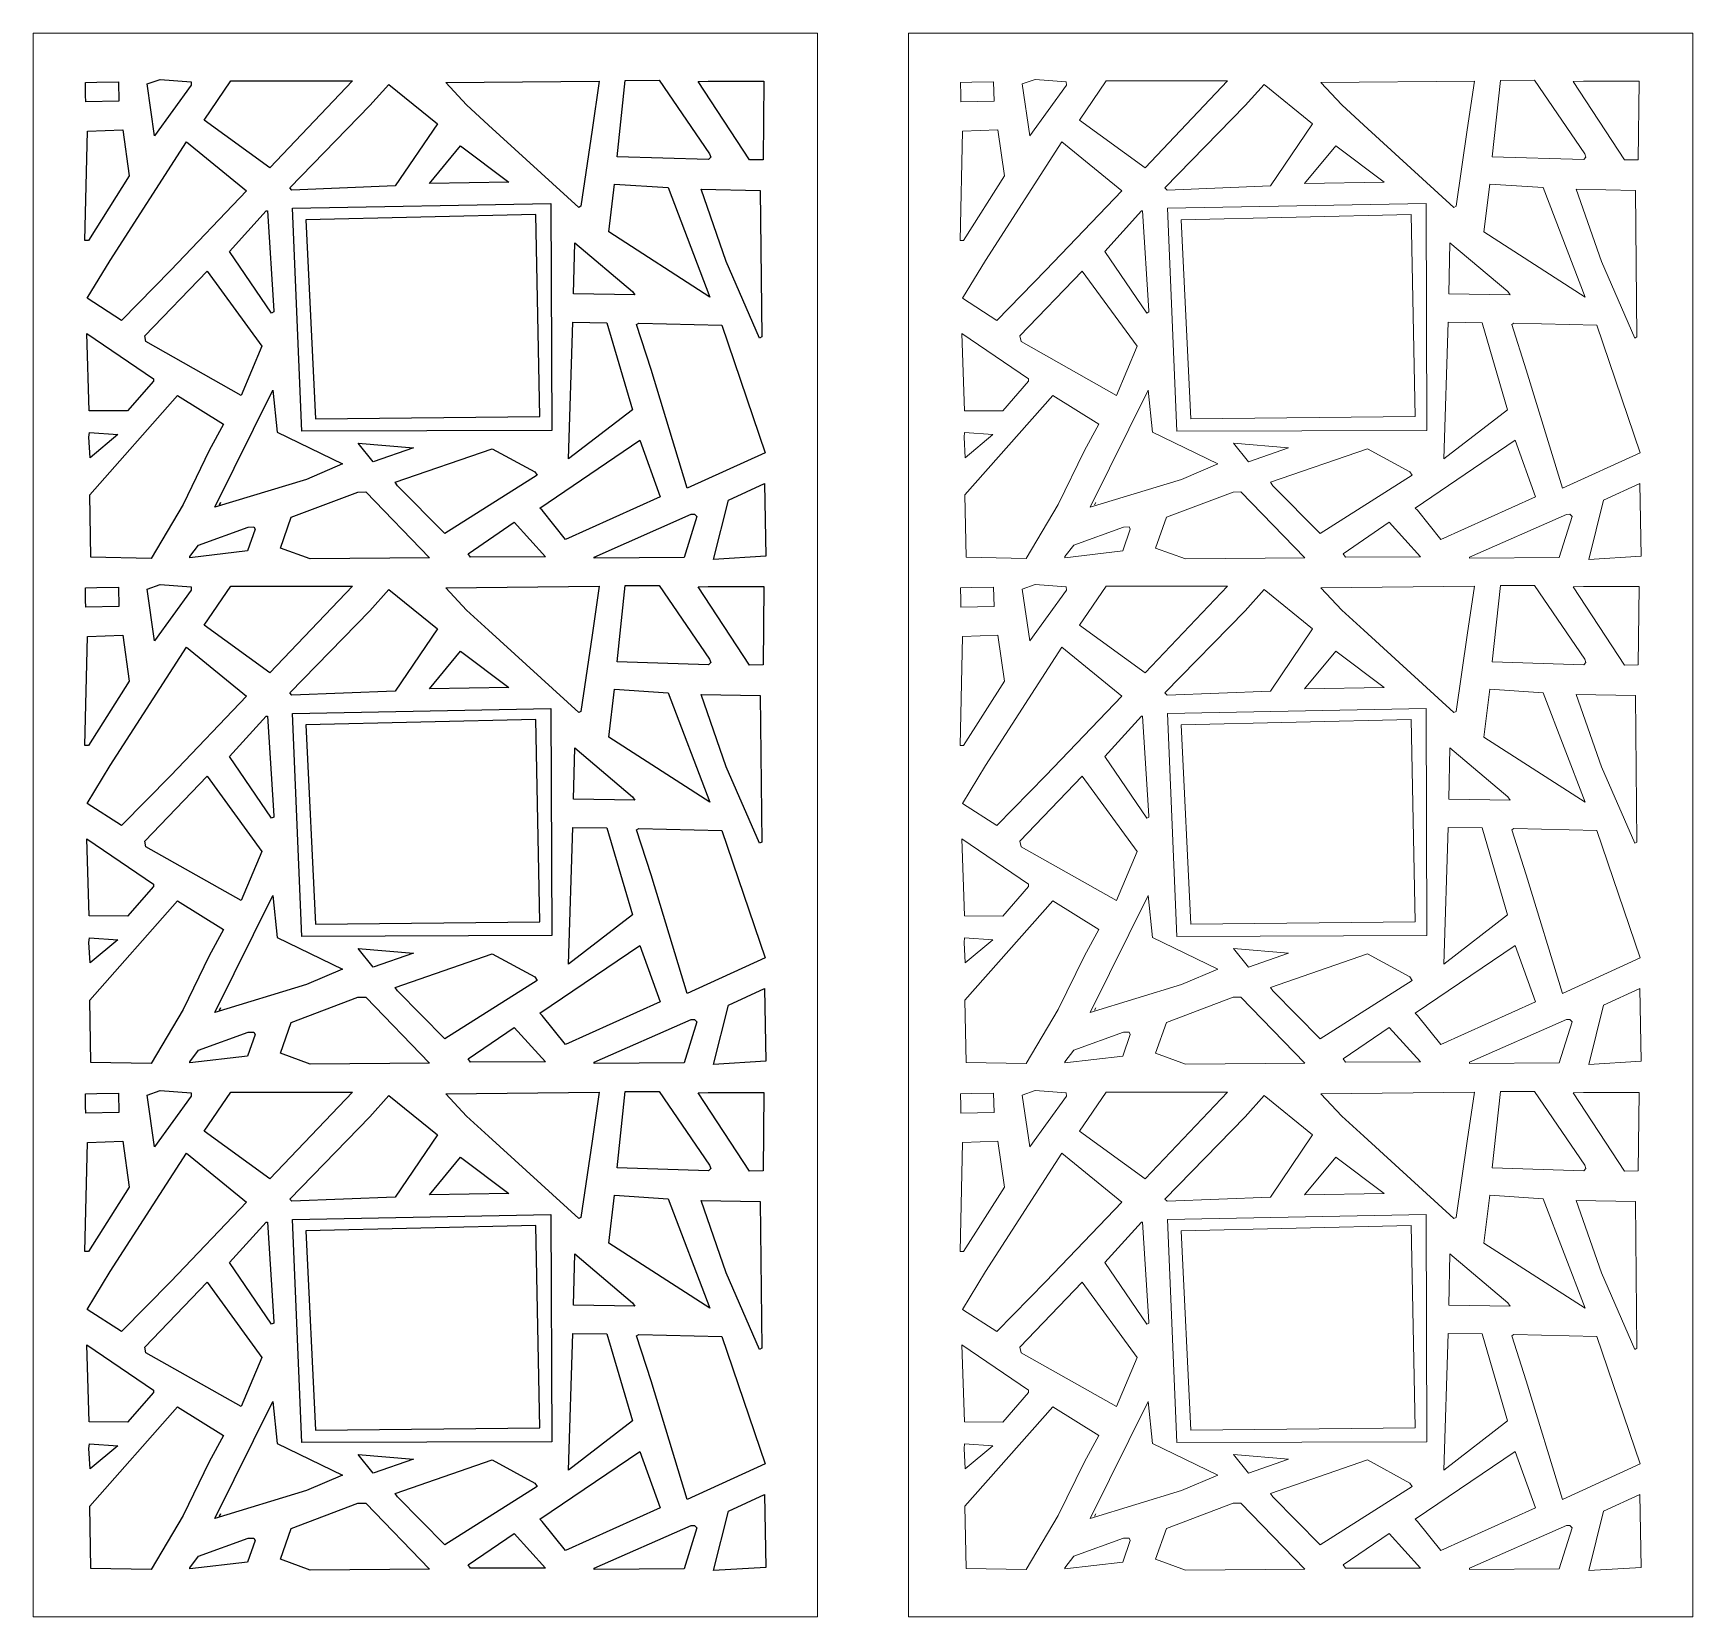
# Model space of a CAD drawing. Header units: centimetres. Extents: x -14.7 to -1.9, y -2.8 to 9.5.
import ezdxf

# ---------------------------------------------------------------- set-up
doc = ezdxf.new("R2010")
doc.units = ezdxf.units.CM
doc.header["$MEASUREMENT"] = 0
doc.layers.add('layer 1', color=7, linetype='Continuous')

msp = doc.modelspace()

# ---------------------------------------------------------------- linework, layer by layer
at = {"layer": 'layer 1', "color": 250, "lineweight": 9}
for points, knots in [([(-14.73887, 9.5), (-14.73887, 9.5), (-8.64726, 9.5), (-8.64726, 9.5), (-8.64726, 9.5), (-8.64726, 9.5), (-8.64726, -2.80271), (-8.64726, -2.80271), (-8.64726, -2.80271), (-8.64726, -2.80271), (-14.73887, -2.80271), (-14.73887, -2.80271), (-14.73887, -2.80271), (-14.73887, -2.80271), (-14.73887, 9.5), (-14.73887, 9.5)], [0, 0, 0, 0, 0.2, 0.2, 0.2, 0.2, 0.4, 0.4, 0.4, 0.4, 0.6, 0.6, 0.6, 0.6, 1, 1, 1, 1]), ([(-7.94243, 9.5), (-7.94243, 9.5), (-1.85082, 9.5), (-1.85082, 9.5), (-1.85082, 9.5), (-1.85082, 9.5), (-1.85082, -2.80271), (-1.85082, -2.80271), (-1.85082, -2.80271), (-1.85082, -2.80271), (-7.94243, -2.80271), (-7.94243, -2.80271), (-7.94243, -2.80271), (-7.94243, -2.80271), (-7.94243, 9.5), (-7.94243, 9.5)], [0, 0, 0, 0, 0.2, 0.2, 0.2, 0.2, 0.4, 0.4, 0.4, 0.4, 0.6, 0.6, 0.6, 0.6, 1, 1, 1, 1]), ([(-7.44851, 9.11831), (-7.44851, 9.11831), (-7.53675, 9.11676), (-7.53675, 9.11676), (-7.53675, 9.11676), (-7.53675, 9.11676), (-7.53495, 9.01972), (-7.53495, 9.01972), (-7.53495, 9.01972), (-7.53495, 9.01972), (-7.53397, 8.96678), (-7.53397, 8.96678), (-7.53397, 8.96678), (-7.53397, 8.96678), (-7.27669, 8.97155), (-7.27669, 8.97155), (-7.27669, 8.97155), (-7.27669, 8.97155), (-7.28088, 9.1215), (-7.28088, 9.1215), (-7.28088, 9.1215), (-7.28088, 9.1215), (-7.44851, 9.11831), (-7.44851, 9.11831)], [0, 0, 0, 0, 0.14285714, 0.14285714, 0.14285714, 0.14285714, 0.28571429, 0.28571429, 0.28571429, 0.28571429, 0.42857143, 0.42857143, 0.42857143, 0.42857143, 0.57142857, 0.57142857, 0.57142857, 0.57142857, 0.71428571, 0.71428571, 0.71428571, 0.71428571, 1, 1, 1, 1]), ([(-6.95752, 9.14075), (-6.95752, 9.14075), (-7.05826, 9.1063), (-7.05826, 9.1063), (-7.05826, 9.1063), (-7.05826, 9.1063), (-6.99956, 8.70311), (-6.99956, 8.70311), (-6.99956, 8.70311), (-6.99956, 8.70311), (-6.7156, 9.09668), (-6.7156, 9.09668), (-6.7156, 9.09668), (-6.7156, 9.09668), (-6.71609, 9.12315), (-6.71609, 9.12315), (-6.71609, 9.12315), (-6.71609, 9.12315), (-6.95752, 9.14075), (-6.95752, 9.14075)], [0, 0, 0, 0, 0.16666667, 0.16666667, 0.16666667, 0.16666667, 0.33333333, 0.33333333, 0.33333333, 0.33333333, 0.5, 0.5, 0.5, 0.5, 0.66666667, 0.66666667, 0.66666667, 0.66666667, 1, 1, 1, 1]), ([(-6.40732, 9.12887), (-6.40732, 9.12887), (-6.6135, 8.82499), (-6.6135, 8.82499), (-6.6135, 8.82499), (-6.6135, 8.82499), (-6.10359, 8.45495), (-6.10359, 8.45495), (-6.10359, 8.45495), (-6.10359, 8.45495), (-5.46301, 9.12873), (-5.46301, 9.12873), (-5.46301, 9.12873), (-5.46301, 9.12873), (-6.40732, 9.12887), (-6.40732, 9.12887)], [0, 0, 0, 0, 0.2, 0.2, 0.2, 0.2, 0.4, 0.4, 0.4, 0.4, 0.6, 0.6, 0.6, 0.6, 1, 1, 1, 1]), ([(-5.18008, 9.10174), (-5.18008, 9.10174), (-5.32707, 8.93711), (-5.32707, 8.93711), (-5.32707, 8.93711), (-5.32707, 8.93711), (-5.95067, 8.29894), (-5.95067, 8.29894), (-5.95067, 8.29894), (-5.95067, 8.29894), (-5.93269, 8.28161), (-5.93269, 8.28161), (-5.93269, 8.28161), (-5.93269, 8.28161), (-5.1302, 8.31414), (-5.1302, 8.31414), (-5.1302, 8.31414), (-5.1302, 8.31414), (-4.80379, 8.79676), (-4.80379, 8.79676), (-4.80379, 8.79676), (-4.80379, 8.79676), (-5.18008, 9.10174), (-5.18008, 9.10174)], [0, 0, 0, 0, 0.14285714, 0.14285714, 0.14285714, 0.14285714, 0.28571429, 0.28571429, 0.28571429, 0.28571429, 0.42857143, 0.42857143, 0.42857143, 0.42857143, 0.57142857, 0.57142857, 0.57142857, 0.57142857, 0.71428571, 0.71428571, 0.71428571, 0.71428571, 1, 1, 1, 1]), ([(-4.73909, 9.11567), (-4.73909, 9.11567), (-4.57701, 8.94217), (-4.57701, 8.94217), (-4.57701, 8.94217), (-4.57701, 8.94217), (-4.40646, 8.78648), (-4.40646, 8.78648), (-4.40646, 8.78648), (-4.40646, 8.78648), (-3.70622, 8.14639), (-3.70622, 8.14639), (-3.70622, 8.14639), (-3.70622, 8.14639), (-3.6887, 8.15554), (-3.6887, 8.15554), (-3.6887, 8.15554), (-3.6887, 8.15554), (-3.60263, 8.74842), (-3.60263, 8.74842), (-3.60263, 8.74842), (-3.60263, 8.74842), (-3.54611, 9.12786), (-3.54611, 9.12786), (-3.54611, 9.12786), (-3.54611, 9.12786), (-4.73909, 9.11567), (-4.73909, 9.11567)], [0, 0, 0, 0, 0.125, 0.125, 0.125, 0.125, 0.25, 0.25, 0.25, 0.25, 0.375, 0.375, 0.375, 0.375, 0.5, 0.5, 0.5, 0.5, 0.625, 0.625, 0.625, 0.625, 0.75, 0.75, 0.75, 0.75, 1, 1, 1, 1]), ([(-3.34501, 9.13296), (-3.34501, 9.13296), (-3.40775, 8.54022), (-3.40775, 8.54022), (-3.40775, 8.54022), (-3.40775, 8.54022), (-2.6982, 8.51807), (-2.6982, 8.51807), (-2.6982, 8.51807), (-2.6982, 8.51807), (-2.68085, 8.53606), (-2.68085, 8.53606), (-2.68085, 8.53606), (-2.68085, 8.53606), (-2.69018, 8.56234), (-2.69018, 8.56234), (-2.69018, 8.56234), (-2.69018, 8.56234), (-3.0801, 9.1346), (-3.0801, 9.1346), (-3.0801, 9.1346), (-3.0801, 9.1346), (-3.34501, 9.13296), (-3.34501, 9.13296)], [0, 0, 0, 0, 0.14285714, 0.14285714, 0.14285714, 0.14285714, 0.28571429, 0.28571429, 0.28571429, 0.28571429, 0.42857143, 0.42857143, 0.42857143, 0.42857143, 0.57142857, 0.57142857, 0.57142857, 0.57142857, 0.71428571, 0.71428571, 0.71428571, 0.71428571, 1, 1, 1, 1]), ([(-2.70064, 9.12698), (-2.70064, 9.12698), (-2.77915, 9.12367), (-2.77915, 9.12367), (-2.77915, 9.12367), (-2.77915, 9.12367), (-2.38043, 8.51516), (-2.38043, 8.51516), (-2.38043, 8.51516), (-2.38043, 8.51516), (-2.27431, 8.51719), (-2.27431, 8.51719), (-2.27431, 8.51719), (-2.27431, 8.51719), (-2.26819, 9.12617), (-2.26819, 9.12617), (-2.26819, 9.12617), (-2.26819, 9.12617), (-2.70064, 9.12698), (-2.70064, 9.12698)], [0, 0, 0, 0, 0.16666667, 0.16666667, 0.16666667, 0.16666667, 0.33333333, 0.33333333, 0.33333333, 0.33333333, 0.5, 0.5, 0.5, 0.5, 0.66666667, 0.66666667, 0.66666667, 0.66666667, 1, 1, 1, 1]), ([(-7.52088, 8.73755), (-7.52088, 8.73755), (-7.54047, 7.88997), (-7.54047, 7.88997), (-7.54047, 7.88997), (-7.54047, 7.88997), (-7.51402, 7.89046), (-7.51402, 7.89046), (-7.51402, 7.89046), (-7.51402, 7.89046), (-7.19673, 8.39056), (-7.19673, 8.39056), (-7.19673, 8.39056), (-7.19673, 8.39056), (-7.24749, 8.74879), (-7.24749, 8.74879), (-7.24749, 8.74879), (-7.24749, 8.74879), (-7.52088, 8.73755), (-7.52088, 8.73755)], [0, 0, 0, 0, 0.16666667, 0.16666667, 0.16666667, 0.16666667, 0.33333333, 0.33333333, 0.33333333, 0.33333333, 0.5, 0.5, 0.5, 0.5, 0.66666667, 0.66666667, 0.66666667, 0.66666667, 1, 1, 1, 1]), ([(-6.75155, 8.65475), (-6.75155, 8.65475), (-7.34344, 7.73477), (-7.34344, 7.73477), (-7.34344, 7.73477), (-7.34344, 7.73477), (-7.52331, 7.4402), (-7.52331, 7.4402), (-7.52331, 7.4402), (-7.52331, 7.4402), (-7.25538, 7.26868), (-7.25538, 7.26868), (-7.25538, 7.26868), (-7.25538, 7.26868), (-6.87457, 7.65799), (-6.87457, 7.65799), (-6.87457, 7.65799), (-6.87457, 7.65799), (-6.28559, 8.27507), (-6.28559, 8.27507), (-6.28559, 8.27507), (-6.28559, 8.27507), (-6.75155, 8.65475), (-6.75155, 8.65475)], [0, 0, 0, 0, 0.14285714, 0.14285714, 0.14285714, 0.14285714, 0.28571429, 0.28571429, 0.28571429, 0.28571429, 0.42857143, 0.42857143, 0.42857143, 0.42857143, 0.57142857, 0.57142857, 0.57142857, 0.57142857, 0.71428571, 0.71428571, 0.71428571, 0.71428571, 1, 1, 1, 1]), ([(-4.62407, 8.62358), (-4.62407, 8.62358), (-4.86576, 8.33135), (-4.86576, 8.33135), (-4.86576, 8.33135), (-4.86576, 8.33135), (-4.2482, 8.34242), (-4.2482, 8.34242), (-4.2482, 8.34242), (-4.2482, 8.34242), (-4.62407, 8.62358), (-4.62407, 8.62358)], [0, 0, 0, 0, 0.25, 0.25, 0.25, 0.25, 0.5, 0.5, 0.5, 0.5, 1, 1, 1, 1]), ([(-3.42717, 8.32805), (-3.42717, 8.32805), (-3.47323, 7.95656), (-3.47323, 7.95656), (-3.47323, 7.95656), (-3.47323, 7.95656), (-2.68748, 7.45042), (-2.68748, 7.45042), (-2.68748, 7.45042), (-2.68748, 7.45042), (-3.01186, 8.30045), (-3.01186, 8.30045), (-3.01186, 8.30045), (-3.01186, 8.30045), (-3.42717, 8.32805), (-3.42717, 8.32805)], [0, 0, 0, 0, 0.2, 0.2, 0.2, 0.2, 0.4, 0.4, 0.4, 0.4, 0.6, 0.6, 0.6, 0.6, 1, 1, 1, 1]), ([(-2.75566, 8.28729), (-2.75566, 8.28729), (-2.55996, 7.72636), (-2.55996, 7.72636), (-2.55996, 7.72636), (-2.55996, 7.72636), (-2.30181, 7.13101), (-2.30181, 7.13101), (-2.30181, 7.13101), (-2.30181, 7.13101), (-2.28434, 7.14018), (-2.28434, 7.14018), (-2.28434, 7.14018), (-2.28434, 7.14018), (-2.29658, 8.27845), (-2.29658, 8.27845), (-2.29658, 8.27845), (-2.29658, 8.27845), (-2.75566, 8.28729), (-2.75566, 8.28729)], [0, 0, 0, 0, 0.16666667, 0.16666667, 0.16666667, 0.16666667, 0.33333333, 0.33333333, 0.33333333, 0.33333333, 0.5, 0.5, 0.5, 0.5, 0.66666667, 0.66666667, 0.66666667, 0.66666667, 1, 1, 1, 1]), ([(-5.92964, 8.14048), (-5.92964, 8.14048), (-5.85656, 6.40838), (-5.85656, 6.40838), (-5.85656, 6.40838), (-5.85656, 6.40838), (-3.91531, 6.41371), (-3.91531, 6.41371), (-3.91531, 6.41371), (-3.91531, 6.41371), (-3.9219, 8.17769), (-3.9219, 8.17769), (-3.9219, 8.17769), (-3.9219, 8.17769), (-5.92964, 8.14048), (-5.92964, 8.14048)], [0, 0, 0, 0, 0.2, 0.2, 0.2, 0.2, 0.4, 0.4, 0.4, 0.4, 0.6, 0.6, 0.6, 0.6, 1, 1, 1, 1]), ([(-6.13267, 8.11905), (-6.13267, 8.11905), (-6.41808, 7.80487), (-6.41808, 7.80487), (-6.41808, 7.80487), (-6.41808, 7.80487), (-6.09148, 7.32554), (-6.09148, 7.32554), (-6.09148, 7.32554), (-6.09148, 7.32554), (-6.07401, 7.33468), (-6.07401, 7.33468), (-6.07401, 7.33468), (-6.07401, 7.33468), (-6.07417, 7.3435), (-6.07417, 7.3435), (-6.07417, 7.3435), (-6.07417, 7.3435), (-6.12385, 8.11922), (-6.12385, 8.11922), (-6.12385, 8.11922), (-6.12385, 8.11922), (-6.13267, 8.11905), (-6.13267, 8.11905)], [0, 0, 0, 0, 0.14285714, 0.14285714, 0.14285714, 0.14285714, 0.28571429, 0.28571429, 0.28571429, 0.28571429, 0.42857143, 0.42857143, 0.42857143, 0.42857143, 0.57142857, 0.57142857, 0.57142857, 0.57142857, 0.71428571, 0.71428571, 0.71428571, 0.71428571, 1, 1, 1, 1]), ([(-4.03781, 8.09195), (-4.03781, 8.09195), (-4.00729, 6.52166), (-4.00729, 6.52166), (-4.00729, 6.52166), (-4.00729, 6.52166), (-5.74919, 6.50418), (-5.74919, 6.50418), (-5.74919, 6.50418), (-5.74919, 6.50418), (-5.82532, 8.05046), (-5.82532, 8.05046), (-5.82532, 8.05046), (-5.82532, 8.05046), (-4.03781, 8.09195), (-4.03781, 8.09195)], [0, 0, 0, 0, 0.2, 0.2, 0.2, 0.2, 0.4, 0.4, 0.4, 0.4, 0.6, 0.6, 0.6, 0.6, 1, 1, 1, 1]), ([(-3.73644, 7.87224), (-3.73644, 7.87224), (-3.74671, 7.47491), (-3.74671, 7.47491), (-3.74671, 7.47491), (-3.74671, 7.47491), (-3.26999, 7.46608), (-3.26999, 7.46608), (-3.26999, 7.46608), (-3.26999, 7.46608), (-3.28813, 7.49223), (-3.28813, 7.49223), (-3.28813, 7.49223), (-3.28813, 7.49223), (-3.73644, 7.87224), (-3.73644, 7.87224)], [0, 0, 0, 0, 0.2, 0.2, 0.2, 0.2, 0.4, 0.4, 0.4, 0.4, 0.6, 0.6, 0.6, 0.6, 1, 1, 1, 1]), ([(-6.59175, 7.65162), (-6.59175, 7.65162), (-7.07664, 7.14841), (-7.07664, 7.14841), (-7.07664, 7.14841), (-7.07664, 7.14841), (-7.06699, 7.10447), (-7.06699, 7.10447), (-7.06699, 7.10447), (-7.06699, 7.10447), (-6.32673, 6.68575), (-6.32673, 6.68575), (-6.32673, 6.68575), (-6.32673, 6.68575), (-6.16615, 7.06822), (-6.16615, 7.06822), (-6.16615, 7.06822), (-6.16615, 7.06822), (-6.59175, 7.65162), (-6.59175, 7.65162)], [0, 0, 0, 0, 0.16666667, 0.16666667, 0.16666667, 0.16666667, 0.33333333, 0.33333333, 0.33333333, 0.33333333, 0.5, 0.5, 0.5, 0.5, 0.66666667, 0.66666667, 0.66666667, 0.66666667, 1, 1, 1, 1]), ([(-3.75142, 7.25417), (-3.75142, 7.25417), (-3.78448, 6.19296), (-3.78448, 6.19296), (-3.78448, 6.19296), (-3.78448, 6.19296), (-3.28876, 6.57437), (-3.28876, 6.57437), (-3.28876, 6.57437), (-3.28876, 6.57437), (-3.48662, 7.25026), (-3.48662, 7.25026), (-3.48662, 7.25026), (-3.48662, 7.25026), (-3.75142, 7.25417), (-3.75142, 7.25417)], [0, 0, 0, 0, 0.2, 0.2, 0.2, 0.2, 0.4, 0.4, 0.4, 0.4, 0.6, 0.6, 0.6, 0.6, 1, 1, 1, 1]), ([(-3.23943, 7.24602), (-3.23943, 7.24602), (-3.25692, 7.23687), (-3.25692, 7.23687), (-3.25692, 7.23687), (-3.25692, 7.23687), (-3.14451, 6.88594), (-3.14451, 6.88594), (-3.14451, 6.88594), (-3.14451, 6.88594), (-2.86265, 5.9645), (-2.86265, 5.9645), (-2.86265, 5.9645), (-2.86265, 5.9645), (-2.25882, 6.24047), (-2.25882, 6.24047), (-2.25882, 6.24047), (-2.25882, 6.24047), (-2.5949, 7.23149), (-2.5949, 7.23149), (-2.5949, 7.23149), (-2.5949, 7.23149), (-3.23943, 7.24602), (-3.23943, 7.24602)], [0, 0, 0, 0, 0.14285714, 0.14285714, 0.14285714, 0.14285714, 0.28571429, 0.28571429, 0.28571429, 0.28571429, 0.42857143, 0.42857143, 0.42857143, 0.42857143, 0.57142857, 0.57142857, 0.57142857, 0.57142857, 0.71428571, 0.71428571, 0.71428571, 0.71428571, 1, 1, 1, 1]), ([(-7.52706, 7.16654), (-7.52706, 7.16654), (-7.50712, 6.56678), (-7.50712, 6.56678), (-7.50712, 6.56678), (-7.50712, 6.56678), (-7.20943, 6.56486), (-7.20943, 6.56486), (-7.20943, 6.56486), (-7.20943, 6.56486), (-7.00834, 6.7967), (-7.00834, 6.7967), (-7.00834, 6.7967), (-7.00834, 6.7967), (-7.00867, 6.81433), (-7.00867, 6.81433), (-7.00867, 6.81433), (-7.00867, 6.81433), (-7.52706, 7.16654), (-7.52706, 7.16654)], [0, 0, 0, 0, 0.16666667, 0.16666667, 0.16666667, 0.16666667, 0.33333333, 0.33333333, 0.33333333, 0.33333333, 0.5, 0.5, 0.5, 0.5, 0.66666667, 0.66666667, 0.66666667, 0.66666667, 1, 1, 1, 1]), ([(-6.08036, 6.72562), (-6.08036, 6.72562), (-6.53126, 5.81707), (-6.53126, 5.81707), (-6.53126, 5.81707), (-6.53126, 5.81707), (-5.82041, 6.03324), (-5.82041, 6.03324), (-5.82041, 6.03324), (-5.82041, 6.03324), (-5.54024, 6.15316), (-5.54024, 6.15316), (-5.54024, 6.15316), (-5.54024, 6.15316), (-6.04785, 6.39968), (-6.04785, 6.39968), (-6.04785, 6.39968), (-6.04785, 6.39968), (-6.08036, 6.72562), (-6.08036, 6.72562)], [0, 0, 0, 0, 0.16666667, 0.16666667, 0.16666667, 0.16666667, 0.33333333, 0.33333333, 0.33333333, 0.33333333, 0.5, 0.5, 0.5, 0.5, 0.66666667, 0.66666667, 0.66666667, 0.66666667, 1, 1, 1, 1]), ([(-6.82095, 6.68541), (-6.82095, 6.68541), (-7.50384, 5.91377), (-7.50384, 5.91377), (-7.50384, 5.91377), (-7.50384, 5.91377), (-7.49484, 5.42855), (-7.49484, 5.42855), (-7.49484, 5.42855), (-7.49484, 5.42855), (-7.02693, 5.41957), (-7.02693, 5.41957), (-7.02693, 5.41957), (-7.02693, 5.41957), (-6.77878, 5.83897), (-6.77878, 5.83897), (-6.77878, 5.83897), (-6.77878, 5.83897), (-6.57472, 6.25755), (-6.57472, 6.25755), (-6.57472, 6.25755), (-6.57472, 6.25755), (-6.4638, 6.46258), (-6.4638, 6.46258), (-6.4638, 6.46258), (-6.4638, 6.46258), (-6.82095, 6.68541), (-6.82095, 6.68541)], [0, 0, 0, 0, 0.125, 0.125, 0.125, 0.125, 0.25, 0.25, 0.25, 0.25, 0.375, 0.375, 0.375, 0.375, 0.5, 0.5, 0.5, 0.5, 0.625, 0.625, 0.625, 0.625, 0.75, 0.75, 0.75, 0.75, 1, 1, 1, 1]), ([(-7.50607, 6.39776), (-7.50607, 6.39776), (-7.50911, 6.36121), (-7.50911, 6.36121), (-7.50911, 6.36121), (-7.50911, 6.36121), (-7.50035, 6.20165), (-7.50035, 6.20165), (-7.50035, 6.20165), (-7.50035, 6.20165), (-7.28578, 6.38105), (-7.28578, 6.38105), (-7.28578, 6.38105), (-7.28578, 6.38105), (-7.50607, 6.39776), (-7.50607, 6.39776)], [0, 0, 0, 0, 0.2, 0.2, 0.2, 0.2, 0.4, 0.4, 0.4, 0.4, 0.6, 0.6, 0.6, 0.6, 1, 1, 1, 1]), ([(-3.23142, 6.33716), (-3.23142, 6.33716), (-4.0071, 5.81092), (-4.0071, 5.81092), (-4.0071, 5.81092), (-4.0071, 5.81092), (-3.98914, 5.79359), (-3.98914, 5.79359), (-3.98914, 5.79359), (-3.98914, 5.79359), (-3.80844, 5.56749), (-3.80844, 5.56749), (-3.80844, 5.56749), (-3.80844, 5.56749), (-3.07325, 5.89884), (-3.07325, 5.89884), (-3.07325, 5.89884), (-3.07325, 5.89884), (-3.23142, 6.33716), (-3.23142, 6.33716)], [0, 0, 0, 0, 0.16666667, 0.16666667, 0.16666667, 0.16666667, 0.33333333, 0.33333333, 0.33333333, 0.33333333, 0.5, 0.5, 0.5, 0.5, 0.66666667, 0.66666667, 0.66666667, 0.66666667, 1, 1, 1, 1]), ([(-5.41862, 6.31468), (-5.41862, 6.31468), (-5.30225, 6.16919), (-5.30225, 6.16919), (-5.30225, 6.16919), (-5.30225, 6.16919), (-4.99036, 6.27808), (-4.99036, 6.27808), (-4.99036, 6.27808), (-4.99036, 6.27808), (-5.41862, 6.31468), (-5.41862, 6.31468)], [0, 0, 0, 0, 0.25, 0.25, 0.25, 0.25, 0.5, 0.5, 0.5, 0.5, 1, 1, 1, 1]), ([(-4.37748, 6.2718), (-4.37748, 6.2718), (-5.13162, 6.01071), (-5.13162, 6.01071), (-5.13162, 6.01071), (-5.13162, 6.01071), (-5.11349, 5.98456), (-5.11349, 5.98456), (-5.11349, 5.98456), (-5.11349, 5.98456), (-4.74475, 5.61192), (-4.74475, 5.61192), (-4.74475, 5.61192), (-4.74475, 5.61192), (-4.0295, 6.06644), (-4.0295, 6.06644), (-4.0295, 6.06644), (-4.0295, 6.06644), (-4.04762, 6.09258), (-4.04762, 6.09258), (-4.04762, 6.09258), (-4.04762, 6.09258), (-4.37748, 6.2718), (-4.37748, 6.2718)], [0, 0, 0, 0, 0.14285714, 0.14285714, 0.14285714, 0.14285714, 0.28571429, 0.28571429, 0.28571429, 0.28571429, 0.42857143, 0.42857143, 0.42857143, 0.42857143, 0.57142857, 0.57142857, 0.57142857, 0.57142857, 0.71428571, 0.71428571, 0.71428571, 0.71428571, 1, 1, 1, 1]), ([(-5.42144, 5.93473), (-5.42144, 5.93473), (-5.93854, 5.73982), (-5.93854, 5.73982), (-5.93854, 5.73982), (-5.93854, 5.73982), (-6.02234, 5.49997), (-6.02234, 5.49997), (-6.02234, 5.49997), (-6.02234, 5.49997), (-5.79133, 5.41601), (-5.79133, 5.41601), (-5.79133, 5.41601), (-5.79133, 5.41601), (-4.86482, 5.42434), (-4.86482, 5.42434), (-4.86482, 5.42434), (-4.86482, 5.42434), (-5.3597, 5.93588), (-5.3597, 5.93588), (-5.3597, 5.93588), (-5.3597, 5.93588), (-5.42144, 5.93473), (-5.42144, 5.93473)], [0, 0, 0, 0, 0.14285714, 0.14285714, 0.14285714, 0.14285714, 0.28571429, 0.28571429, 0.28571429, 0.28571429, 0.42857143, 0.42857143, 0.42857143, 0.42857143, 0.57142857, 0.57142857, 0.57142857, 0.57142857, 0.71428571, 0.71428571, 0.71428571, 0.71428571, 1, 1, 1, 1]), ([(-2.26324, 6.00209), (-2.26324, 6.00209), (-2.54327, 5.87336), (-2.54327, 5.87336), (-2.54327, 5.87336), (-2.54327, 5.87336), (-2.65827, 5.4123), (-2.65827, 5.4123), (-2.65827, 5.4123), (-2.65827, 5.4123), (-2.25278, 5.43746), (-2.25278, 5.43746), (-2.25278, 5.43746), (-2.25278, 5.43746), (-2.26324, 6.00209), (-2.26324, 6.00209)], [0, 0, 0, 0, 0.2, 0.2, 0.2, 0.2, 0.4, 0.4, 0.4, 0.4, 0.6, 0.6, 0.6, 0.6, 1, 1, 1, 1]), ([(-6.4878, 5.85318), (-6.4878, 5.85318), (-6.4963, 5.83538), (-6.4963, 5.83538), (-6.4963, 5.83538), (-6.4963, 5.83538), (-6.4878, 5.85318), (-6.4878, 5.85318)], [0, 0, 0, 0, 0.33333333, 0.33333333, 0.33333333, 0.33333333, 1, 1, 1, 1]), ([(-4.20806, 5.70129), (-4.20806, 5.70129), (-4.56536, 5.45638), (-4.56536, 5.45638), (-4.56536, 5.45638), (-4.56536, 5.45638), (-4.54721, 5.43023), (-4.54721, 5.43023), (-4.54721, 5.43023), (-4.54721, 5.43023), (-3.96478, 5.43221), (-3.96478, 5.43221), (-3.96478, 5.43221), (-3.96478, 5.43221), (-4.20806, 5.70129), (-4.20806, 5.70129)], [0, 0, 0, 0, 0.2, 0.2, 0.2, 0.2, 0.4, 0.4, 0.4, 0.4, 0.6, 0.6, 0.6, 0.6, 1, 1, 1, 1]), ([(-2.83244, 5.76209), (-2.83244, 5.76209), (-3.58527, 5.43042), (-3.58527, 5.43042), (-3.58527, 5.43042), (-3.58527, 5.43042), (-3.58511, 5.4216), (-3.58511, 5.4216), (-3.58511, 5.4216), (-3.58511, 5.4216), (-2.88797, 5.42569), (-2.88797, 5.42569), (-2.88797, 5.42569), (-2.88797, 5.42569), (-2.78799, 5.74525), (-2.78799, 5.74525), (-2.78799, 5.74525), (-2.78799, 5.74525), (-2.80597, 5.76258), (-2.80597, 5.76258), (-2.80597, 5.76258), (-2.80597, 5.76258), (-2.83244, 5.76209), (-2.83244, 5.76209)], [0, 0, 0, 0, 0.14285714, 0.14285714, 0.14285714, 0.14285714, 0.28571429, 0.28571429, 0.28571429, 0.28571429, 0.42857143, 0.42857143, 0.42857143, 0.42857143, 0.57142857, 0.57142857, 0.57142857, 0.57142857, 0.71428571, 0.71428571, 0.71428571, 0.71428571, 1, 1, 1, 1]), ([(-6.27247, 5.66302), (-6.27247, 5.66302), (-6.6582, 5.52349), (-6.6582, 5.52349), (-6.6582, 5.52349), (-6.6582, 5.52349), (-6.72715, 5.43396), (-6.72715, 5.43396), (-6.72715, 5.43396), (-6.72715, 5.43396), (-6.72698, 5.42513), (-6.72698, 5.42513), (-6.72698, 5.42513), (-6.72698, 5.42513), (-6.27787, 5.47759), (-6.27787, 5.47759), (-6.27787, 5.47759), (-6.27787, 5.47759), (-6.21922, 5.64635), (-6.21922, 5.64635), (-6.21922, 5.64635), (-6.21922, 5.64635), (-6.22836, 5.66384), (-6.22836, 5.66384), (-6.22836, 5.66384), (-6.22836, 5.66384), (-6.27247, 5.66302), (-6.27247, 5.66302)], [0, 0, 0, 0, 0.125, 0.125, 0.125, 0.125, 0.25, 0.25, 0.25, 0.25, 0.375, 0.375, 0.375, 0.375, 0.5, 0.5, 0.5, 0.5, 0.625, 0.625, 0.625, 0.625, 0.75, 0.75, 0.75, 0.75, 1, 1, 1, 1]), ([(-7.44851, 5.1936), (-7.44851, 5.1936), (-7.53675, 5.19205), (-7.53675, 5.19205), (-7.53675, 5.19205), (-7.53675, 5.19205), (-7.53495, 5.09502), (-7.53495, 5.09502), (-7.53495, 5.09502), (-7.53495, 5.09502), (-7.53397, 5.04208), (-7.53397, 5.04208), (-7.53397, 5.04208), (-7.53397, 5.04208), (-7.27669, 5.04685), (-7.27669, 5.04685), (-7.27669, 5.04685), (-7.27669, 5.04685), (-7.28088, 5.19679), (-7.28088, 5.19679), (-7.28088, 5.19679), (-7.28088, 5.19679), (-7.44851, 5.1936), (-7.44851, 5.1936)], [0, 0, 0, 0, 0.14285714, 0.14285714, 0.14285714, 0.14285714, 0.28571429, 0.28571429, 0.28571429, 0.28571429, 0.42857143, 0.42857143, 0.42857143, 0.42857143, 0.57142857, 0.57142857, 0.57142857, 0.57142857, 0.71428571, 0.71428571, 0.71428571, 0.71428571, 1, 1, 1, 1]), ([(-6.95752, 5.21605), (-6.95752, 5.21605), (-7.05826, 5.18159), (-7.05826, 5.18159), (-7.05826, 5.18159), (-7.05826, 5.18159), (-6.99956, 4.77841), (-6.99956, 4.77841), (-6.99956, 4.77841), (-6.99956, 4.77841), (-6.7156, 5.17197), (-6.7156, 5.17197), (-6.7156, 5.17197), (-6.7156, 5.17197), (-6.71609, 5.19844), (-6.71609, 5.19844), (-6.71609, 5.19844), (-6.71609, 5.19844), (-6.95752, 5.21605), (-6.95752, 5.21605)], [0, 0, 0, 0, 0.16666667, 0.16666667, 0.16666667, 0.16666667, 0.33333333, 0.33333333, 0.33333333, 0.33333333, 0.5, 0.5, 0.5, 0.5, 0.66666667, 0.66666667, 0.66666667, 0.66666667, 1, 1, 1, 1]), ([(-6.40732, 5.20417), (-6.40732, 5.20417), (-6.6135, 4.90029), (-6.6135, 4.90029), (-6.6135, 4.90029), (-6.6135, 4.90029), (-6.10359, 4.53024), (-6.10359, 4.53024), (-6.10359, 4.53024), (-6.10359, 4.53024), (-5.46301, 5.20403), (-5.46301, 5.20403), (-5.46301, 5.20403), (-5.46301, 5.20403), (-6.40732, 5.20417), (-6.40732, 5.20417)], [0, 0, 0, 0, 0.2, 0.2, 0.2, 0.2, 0.4, 0.4, 0.4, 0.4, 0.6, 0.6, 0.6, 0.6, 1, 1, 1, 1]), ([(-5.18008, 5.17704), (-5.18008, 5.17704), (-5.32707, 5.0124), (-5.32707, 5.0124), (-5.32707, 5.0124), (-5.32707, 5.0124), (-5.95067, 4.37423), (-5.95067, 4.37423), (-5.95067, 4.37423), (-5.95067, 4.37423), (-5.93269, 4.3569), (-5.93269, 4.3569), (-5.93269, 4.3569), (-5.93269, 4.3569), (-5.1302, 4.38944), (-5.1302, 4.38944), (-5.1302, 4.38944), (-5.1302, 4.38944), (-4.80379, 4.87205), (-4.80379, 4.87205), (-4.80379, 4.87205), (-4.80379, 4.87205), (-5.18008, 5.17704), (-5.18008, 5.17704)], [0, 0, 0, 0, 0.14285714, 0.14285714, 0.14285714, 0.14285714, 0.28571429, 0.28571429, 0.28571429, 0.28571429, 0.42857143, 0.42857143, 0.42857143, 0.42857143, 0.57142857, 0.57142857, 0.57142857, 0.57142857, 0.71428571, 0.71428571, 0.71428571, 0.71428571, 1, 1, 1, 1]), ([(-4.73909, 5.19097), (-4.73909, 5.19097), (-4.57701, 5.01746), (-4.57701, 5.01746), (-4.57701, 5.01746), (-4.57701, 5.01746), (-4.40646, 4.86178), (-4.40646, 4.86178), (-4.40646, 4.86178), (-4.40646, 4.86178), (-3.70622, 4.22169), (-3.70622, 4.22169), (-3.70622, 4.22169), (-3.70622, 4.22169), (-3.6887, 4.23083), (-3.6887, 4.23083), (-3.6887, 4.23083), (-3.6887, 4.23083), (-3.60263, 4.82372), (-3.60263, 4.82372), (-3.60263, 4.82372), (-3.60263, 4.82372), (-3.54611, 5.20316), (-3.54611, 5.20316), (-3.54611, 5.20316), (-3.54611, 5.20316), (-4.73909, 5.19097), (-4.73909, 5.19097)], [0, 0, 0, 0, 0.125, 0.125, 0.125, 0.125, 0.25, 0.25, 0.25, 0.25, 0.375, 0.375, 0.375, 0.375, 0.5, 0.5, 0.5, 0.5, 0.625, 0.625, 0.625, 0.625, 0.75, 0.75, 0.75, 0.75, 1, 1, 1, 1]), ([(-3.34501, 5.20826), (-3.34501, 5.20826), (-3.40775, 4.61552), (-3.40775, 4.61552), (-3.40775, 4.61552), (-3.40775, 4.61552), (-2.6982, 4.59337), (-2.6982, 4.59337), (-2.6982, 4.59337), (-2.6982, 4.59337), (-2.68085, 4.61135), (-2.68085, 4.61135), (-2.68085, 4.61135), (-2.68085, 4.61135), (-2.69018, 4.63764), (-2.69018, 4.63764), (-2.69018, 4.63764), (-2.69018, 4.63764), (-3.0801, 5.2099), (-3.0801, 5.2099), (-3.0801, 5.2099), (-3.0801, 5.2099), (-3.34501, 5.20826), (-3.34501, 5.20826)], [0, 0, 0, 0, 0.14285714, 0.14285714, 0.14285714, 0.14285714, 0.28571429, 0.28571429, 0.28571429, 0.28571429, 0.42857143, 0.42857143, 0.42857143, 0.42857143, 0.57142857, 0.57142857, 0.57142857, 0.57142857, 0.71428571, 0.71428571, 0.71428571, 0.71428571, 1, 1, 1, 1]), ([(-2.70064, 5.20227), (-2.70064, 5.20227), (-2.77915, 5.19896), (-2.77915, 5.19896), (-2.77915, 5.19896), (-2.77915, 5.19896), (-2.38043, 4.59046), (-2.38043, 4.59046), (-2.38043, 4.59046), (-2.38043, 4.59046), (-2.27431, 4.59249), (-2.27431, 4.59249), (-2.27431, 4.59249), (-2.27431, 4.59249), (-2.26819, 5.20147), (-2.26819, 5.20147), (-2.26819, 5.20147), (-2.26819, 5.20147), (-2.70064, 5.20227), (-2.70064, 5.20227)], [0, 0, 0, 0, 0.16666667, 0.16666667, 0.16666667, 0.16666667, 0.33333333, 0.33333333, 0.33333333, 0.33333333, 0.5, 0.5, 0.5, 0.5, 0.66666667, 0.66666667, 0.66666667, 0.66666667, 1, 1, 1, 1]), ([(-7.52088, 4.81285), (-7.52088, 4.81285), (-7.54047, 3.96526), (-7.54047, 3.96526), (-7.54047, 3.96526), (-7.54047, 3.96526), (-7.51402, 3.96575), (-7.51402, 3.96575), (-7.51402, 3.96575), (-7.51402, 3.96575), (-7.19673, 4.46586), (-7.19673, 4.46586), (-7.19673, 4.46586), (-7.19673, 4.46586), (-7.24749, 4.82409), (-7.24749, 4.82409), (-7.24749, 4.82409), (-7.24749, 4.82409), (-7.52088, 4.81285), (-7.52088, 4.81285)], [0, 0, 0, 0, 0.16666667, 0.16666667, 0.16666667, 0.16666667, 0.33333333, 0.33333333, 0.33333333, 0.33333333, 0.5, 0.5, 0.5, 0.5, 0.66666667, 0.66666667, 0.66666667, 0.66666667, 1, 1, 1, 1]), ([(-6.75155, 4.73004), (-6.75155, 4.73004), (-7.34344, 3.81007), (-7.34344, 3.81007), (-7.34344, 3.81007), (-7.34344, 3.81007), (-7.52331, 3.5155), (-7.52331, 3.5155), (-7.52331, 3.5155), (-7.52331, 3.5155), (-7.25538, 3.34398), (-7.25538, 3.34398), (-7.25538, 3.34398), (-7.25538, 3.34398), (-6.87457, 3.73329), (-6.87457, 3.73329), (-6.87457, 3.73329), (-6.87457, 3.73329), (-6.28559, 4.35036), (-6.28559, 4.35036), (-6.28559, 4.35036), (-6.28559, 4.35036), (-6.75155, 4.73004), (-6.75155, 4.73004)], [0, 0, 0, 0, 0.14285714, 0.14285714, 0.14285714, 0.14285714, 0.28571429, 0.28571429, 0.28571429, 0.28571429, 0.42857143, 0.42857143, 0.42857143, 0.42857143, 0.57142857, 0.57142857, 0.57142857, 0.57142857, 0.71428571, 0.71428571, 0.71428571, 0.71428571, 1, 1, 1, 1]), ([(-4.62407, 4.69888), (-4.62407, 4.69888), (-4.86576, 4.40664), (-4.86576, 4.40664), (-4.86576, 4.40664), (-4.86576, 4.40664), (-4.2482, 4.41772), (-4.2482, 4.41772), (-4.2482, 4.41772), (-4.2482, 4.41772), (-4.62407, 4.69888), (-4.62407, 4.69888)], [0, 0, 0, 0, 0.25, 0.25, 0.25, 0.25, 0.5, 0.5, 0.5, 0.5, 1, 1, 1, 1]), ([(-3.42717, 4.40335), (-3.42717, 4.40335), (-3.47323, 4.03186), (-3.47323, 4.03186), (-3.47323, 4.03186), (-3.47323, 4.03186), (-2.68748, 3.52572), (-2.68748, 3.52572), (-2.68748, 3.52572), (-2.68748, 3.52572), (-3.01186, 4.37574), (-3.01186, 4.37574), (-3.01186, 4.37574), (-3.01186, 4.37574), (-3.42717, 4.40335), (-3.42717, 4.40335)], [0, 0, 0, 0, 0.2, 0.2, 0.2, 0.2, 0.4, 0.4, 0.4, 0.4, 0.6, 0.6, 0.6, 0.6, 1, 1, 1, 1]), ([(-2.75566, 4.36258), (-2.75566, 4.36258), (-2.55996, 3.80165), (-2.55996, 3.80165), (-2.55996, 3.80165), (-2.55996, 3.80165), (-2.30181, 3.20631), (-2.30181, 3.20631), (-2.30181, 3.20631), (-2.30181, 3.20631), (-2.28434, 3.21547), (-2.28434, 3.21547), (-2.28434, 3.21547), (-2.28434, 3.21547), (-2.29658, 4.35374), (-2.29658, 4.35374), (-2.29658, 4.35374), (-2.29658, 4.35374), (-2.75566, 4.36258), (-2.75566, 4.36258)], [0, 0, 0, 0, 0.16666667, 0.16666667, 0.16666667, 0.16666667, 0.33333333, 0.33333333, 0.33333333, 0.33333333, 0.5, 0.5, 0.5, 0.5, 0.66666667, 0.66666667, 0.66666667, 0.66666667, 1, 1, 1, 1]), ([(-6.13267, 4.19435), (-6.13267, 4.19435), (-6.41808, 3.88016), (-6.41808, 3.88016), (-6.41808, 3.88016), (-6.41808, 3.88016), (-6.09148, 3.40083), (-6.09148, 3.40083), (-6.09148, 3.40083), (-6.09148, 3.40083), (-6.07401, 3.40998), (-6.07401, 3.40998), (-6.07401, 3.40998), (-6.07401, 3.40998), (-6.07417, 3.4188), (-6.07417, 3.4188), (-6.07417, 3.4188), (-6.07417, 3.4188), (-6.12385, 4.19451), (-6.12385, 4.19451), (-6.12385, 4.19451), (-6.12385, 4.19451), (-6.13267, 4.19435), (-6.13267, 4.19435)], [0, 0, 0, 0, 0.14285714, 0.14285714, 0.14285714, 0.14285714, 0.28571429, 0.28571429, 0.28571429, 0.28571429, 0.42857143, 0.42857143, 0.42857143, 0.42857143, 0.57142857, 0.57142857, 0.57142857, 0.57142857, 0.71428571, 0.71428571, 0.71428571, 0.71428571, 1, 1, 1, 1]), ([(-5.92964, 4.21577), (-5.92964, 4.21577), (-5.85656, 2.48367), (-5.85656, 2.48367), (-5.85656, 2.48367), (-5.85656, 2.48367), (-3.91531, 2.48901), (-3.91531, 2.48901), (-3.91531, 2.48901), (-3.91531, 2.48901), (-3.9219, 4.25299), (-3.9219, 4.25299), (-3.9219, 4.25299), (-3.9219, 4.25299), (-5.92964, 4.21577), (-5.92964, 4.21577)], [0, 0, 0, 0, 0.2, 0.2, 0.2, 0.2, 0.4, 0.4, 0.4, 0.4, 0.6, 0.6, 0.6, 0.6, 1, 1, 1, 1]), ([(-4.03781, 4.16725), (-4.03781, 4.16725), (-4.00729, 2.59696), (-4.00729, 2.59696), (-4.00729, 2.59696), (-4.00729, 2.59696), (-5.74919, 2.57948), (-5.74919, 2.57948), (-5.74919, 2.57948), (-5.74919, 2.57948), (-5.82532, 4.12575), (-5.82532, 4.12575), (-5.82532, 4.12575), (-5.82532, 4.12575), (-4.03781, 4.16725), (-4.03781, 4.16725)], [0, 0, 0, 0, 0.2, 0.2, 0.2, 0.2, 0.4, 0.4, 0.4, 0.4, 0.6, 0.6, 0.6, 0.6, 1, 1, 1, 1]), ([(-3.73644, 3.94753), (-3.73644, 3.94753), (-3.74671, 3.5502), (-3.74671, 3.5502), (-3.74671, 3.5502), (-3.74671, 3.5502), (-3.26999, 3.54138), (-3.26999, 3.54138), (-3.26999, 3.54138), (-3.26999, 3.54138), (-3.28813, 3.56752), (-3.28813, 3.56752), (-3.28813, 3.56752), (-3.28813, 3.56752), (-3.73644, 3.94753), (-3.73644, 3.94753)], [0, 0, 0, 0, 0.2, 0.2, 0.2, 0.2, 0.4, 0.4, 0.4, 0.4, 0.6, 0.6, 0.6, 0.6, 1, 1, 1, 1]), ([(-6.59175, 3.72692), (-6.59175, 3.72692), (-7.07664, 3.2237), (-7.07664, 3.2237), (-7.07664, 3.2237), (-7.07664, 3.2237), (-7.06699, 3.17976), (-7.06699, 3.17976), (-7.06699, 3.17976), (-7.06699, 3.17976), (-6.32673, 2.76104), (-6.32673, 2.76104), (-6.32673, 2.76104), (-6.32673, 2.76104), (-6.16615, 3.14352), (-6.16615, 3.14352), (-6.16615, 3.14352), (-6.16615, 3.14352), (-6.59175, 3.72692), (-6.59175, 3.72692)], [0, 0, 0, 0, 0.16666667, 0.16666667, 0.16666667, 0.16666667, 0.33333333, 0.33333333, 0.33333333, 0.33333333, 0.5, 0.5, 0.5, 0.5, 0.66666667, 0.66666667, 0.66666667, 0.66666667, 1, 1, 1, 1]), ([(-7.52706, 3.24184), (-7.52706, 3.24184), (-7.50712, 2.64208), (-7.50712, 2.64208), (-7.50712, 2.64208), (-7.50712, 2.64208), (-7.20943, 2.64015), (-7.20943, 2.64015), (-7.20943, 2.64015), (-7.20943, 2.64015), (-7.00834, 2.872), (-7.00834, 2.872), (-7.00834, 2.872), (-7.00834, 2.872), (-7.00867, 2.88963), (-7.00867, 2.88963), (-7.00867, 2.88963), (-7.00867, 2.88963), (-7.52706, 3.24184), (-7.52706, 3.24184)], [0, 0, 0, 0, 0.16666667, 0.16666667, 0.16666667, 0.16666667, 0.33333333, 0.33333333, 0.33333333, 0.33333333, 0.5, 0.5, 0.5, 0.5, 0.66666667, 0.66666667, 0.66666667, 0.66666667, 1, 1, 1, 1]), ([(-3.75142, 3.32947), (-3.75142, 3.32947), (-3.78448, 2.26826), (-3.78448, 2.26826), (-3.78448, 2.26826), (-3.78448, 2.26826), (-3.28876, 2.64967), (-3.28876, 2.64967), (-3.28876, 2.64967), (-3.28876, 2.64967), (-3.48662, 3.32555), (-3.48662, 3.32555), (-3.48662, 3.32555), (-3.48662, 3.32555), (-3.75142, 3.32947), (-3.75142, 3.32947)], [0, 0, 0, 0, 0.2, 0.2, 0.2, 0.2, 0.4, 0.4, 0.4, 0.4, 0.6, 0.6, 0.6, 0.6, 1, 1, 1, 1]), ([(-3.23943, 3.32132), (-3.23943, 3.32132), (-3.25692, 3.31217), (-3.25692, 3.31217), (-3.25692, 3.31217), (-3.25692, 3.31217), (-3.14451, 2.96124), (-3.14451, 2.96124), (-3.14451, 2.96124), (-3.14451, 2.96124), (-2.86265, 2.0398), (-2.86265, 2.0398), (-2.86265, 2.0398), (-2.86265, 2.0398), (-2.25882, 2.31576), (-2.25882, 2.31576), (-2.25882, 2.31576), (-2.25882, 2.31576), (-2.5949, 3.30678), (-2.5949, 3.30678), (-2.5949, 3.30678), (-2.5949, 3.30678), (-3.23943, 3.32132), (-3.23943, 3.32132)], [0, 0, 0, 0, 0.14285714, 0.14285714, 0.14285714, 0.14285714, 0.28571429, 0.28571429, 0.28571429, 0.28571429, 0.42857143, 0.42857143, 0.42857143, 0.42857143, 0.57142857, 0.57142857, 0.57142857, 0.57142857, 0.71428571, 0.71428571, 0.71428571, 0.71428571, 1, 1, 1, 1]), ([(-6.82095, 2.7607), (-6.82095, 2.7607), (-7.50384, 1.98907), (-7.50384, 1.98907), (-7.50384, 1.98907), (-7.50384, 1.98907), (-7.49484, 1.50385), (-7.49484, 1.50385), (-7.49484, 1.50385), (-7.49484, 1.50385), (-7.02693, 1.49486), (-7.02693, 1.49486), (-7.02693, 1.49486), (-7.02693, 1.49486), (-6.77878, 1.91426), (-6.77878, 1.91426), (-6.77878, 1.91426), (-6.77878, 1.91426), (-6.57472, 2.33285), (-6.57472, 2.33285), (-6.57472, 2.33285), (-6.57472, 2.33285), (-6.4638, 2.53787), (-6.4638, 2.53787), (-6.4638, 2.53787), (-6.4638, 2.53787), (-6.82095, 2.7607), (-6.82095, 2.7607)], [0, 0, 0, 0, 0.125, 0.125, 0.125, 0.125, 0.25, 0.25, 0.25, 0.25, 0.375, 0.375, 0.375, 0.375, 0.5, 0.5, 0.5, 0.5, 0.625, 0.625, 0.625, 0.625, 0.75, 0.75, 0.75, 0.75, 1, 1, 1, 1]), ([(-6.08036, 2.80091), (-6.08036, 2.80091), (-6.53126, 1.89237), (-6.53126, 1.89237), (-6.53126, 1.89237), (-6.53126, 1.89237), (-5.82041, 2.10854), (-5.82041, 2.10854), (-5.82041, 2.10854), (-5.82041, 2.10854), (-5.54024, 2.22846), (-5.54024, 2.22846), (-5.54024, 2.22846), (-5.54024, 2.22846), (-6.04785, 2.47498), (-6.04785, 2.47498), (-6.04785, 2.47498), (-6.04785, 2.47498), (-6.08036, 2.80091), (-6.08036, 2.80091)], [0, 0, 0, 0, 0.16666667, 0.16666667, 0.16666667, 0.16666667, 0.33333333, 0.33333333, 0.33333333, 0.33333333, 0.5, 0.5, 0.5, 0.5, 0.66666667, 0.66666667, 0.66666667, 0.66666667, 1, 1, 1, 1]), ([(-7.50607, 2.47305), (-7.50607, 2.47305), (-7.50911, 2.43651), (-7.50911, 2.43651), (-7.50911, 2.43651), (-7.50911, 2.43651), (-7.50035, 2.27695), (-7.50035, 2.27695), (-7.50035, 2.27695), (-7.50035, 2.27695), (-7.28578, 2.45635), (-7.28578, 2.45635), (-7.28578, 2.45635), (-7.28578, 2.45635), (-7.50607, 2.47305), (-7.50607, 2.47305)], [0, 0, 0, 0, 0.2, 0.2, 0.2, 0.2, 0.4, 0.4, 0.4, 0.4, 0.6, 0.6, 0.6, 0.6, 1, 1, 1, 1]), ([(-5.41862, 2.38997), (-5.41862, 2.38997), (-5.30225, 2.24448), (-5.30225, 2.24448), (-5.30225, 2.24448), (-5.30225, 2.24448), (-4.99036, 2.35337), (-4.99036, 2.35337), (-4.99036, 2.35337), (-4.99036, 2.35337), (-5.41862, 2.38997), (-5.41862, 2.38997)], [0, 0, 0, 0, 0.25, 0.25, 0.25, 0.25, 0.5, 0.5, 0.5, 0.5, 1, 1, 1, 1]), ([(-4.37748, 2.34709), (-4.37748, 2.34709), (-5.13162, 2.086), (-5.13162, 2.086), (-5.13162, 2.086), (-5.13162, 2.086), (-5.11349, 2.05986), (-5.11349, 2.05986), (-5.11349, 2.05986), (-5.11349, 2.05986), (-4.74475, 1.68721), (-4.74475, 1.68721), (-4.74475, 1.68721), (-4.74475, 1.68721), (-4.0295, 2.14173), (-4.0295, 2.14173), (-4.0295, 2.14173), (-4.0295, 2.14173), (-4.04762, 2.16788), (-4.04762, 2.16788), (-4.04762, 2.16788), (-4.04762, 2.16788), (-4.37748, 2.34709), (-4.37748, 2.34709)], [0, 0, 0, 0, 0.14285714, 0.14285714, 0.14285714, 0.14285714, 0.28571429, 0.28571429, 0.28571429, 0.28571429, 0.42857143, 0.42857143, 0.42857143, 0.42857143, 0.57142857, 0.57142857, 0.57142857, 0.57142857, 0.71428571, 0.71428571, 0.71428571, 0.71428571, 1, 1, 1, 1]), ([(-3.23142, 2.41246), (-3.23142, 2.41246), (-4.0071, 1.88622), (-4.0071, 1.88622), (-4.0071, 1.88622), (-4.0071, 1.88622), (-3.98914, 1.86889), (-3.98914, 1.86889), (-3.98914, 1.86889), (-3.98914, 1.86889), (-3.80844, 1.64279), (-3.80844, 1.64279), (-3.80844, 1.64279), (-3.80844, 1.64279), (-3.07325, 1.97413), (-3.07325, 1.97413), (-3.07325, 1.97413), (-3.07325, 1.97413), (-3.23142, 2.41246), (-3.23142, 2.41246)], [0, 0, 0, 0, 0.16666667, 0.16666667, 0.16666667, 0.16666667, 0.33333333, 0.33333333, 0.33333333, 0.33333333, 0.5, 0.5, 0.5, 0.5, 0.66666667, 0.66666667, 0.66666667, 0.66666667, 1, 1, 1, 1]), ([(-2.26324, 2.07739), (-2.26324, 2.07739), (-2.54327, 1.94865), (-2.54327, 1.94865), (-2.54327, 1.94865), (-2.54327, 1.94865), (-2.65827, 1.4876), (-2.65827, 1.4876), (-2.65827, 1.4876), (-2.65827, 1.4876), (-2.25278, 1.51276), (-2.25278, 1.51276), (-2.25278, 1.51276), (-2.25278, 1.51276), (-2.26324, 2.07739), (-2.26324, 2.07739)], [0, 0, 0, 0, 0.2, 0.2, 0.2, 0.2, 0.4, 0.4, 0.4, 0.4, 0.6, 0.6, 0.6, 0.6, 1, 1, 1, 1]), ([(-5.42144, 2.01003), (-5.42144, 2.01003), (-5.93854, 1.81511), (-5.93854, 1.81511), (-5.93854, 1.81511), (-5.93854, 1.81511), (-6.02234, 1.57527), (-6.02234, 1.57527), (-6.02234, 1.57527), (-6.02234, 1.57527), (-5.79133, 1.49131), (-5.79133, 1.49131), (-5.79133, 1.49131), (-5.79133, 1.49131), (-4.86482, 1.49964), (-4.86482, 1.49964), (-4.86482, 1.49964), (-4.86482, 1.49964), (-5.3597, 2.01117), (-5.3597, 2.01117), (-5.3597, 2.01117), (-5.3597, 2.01117), (-5.42144, 2.01003), (-5.42144, 2.01003)], [0, 0, 0, 0, 0.14285714, 0.14285714, 0.14285714, 0.14285714, 0.28571429, 0.28571429, 0.28571429, 0.28571429, 0.42857143, 0.42857143, 0.42857143, 0.42857143, 0.57142857, 0.57142857, 0.57142857, 0.57142857, 0.71428571, 0.71428571, 0.71428571, 0.71428571, 1, 1, 1, 1]), ([(-6.4878, 1.92848), (-6.4878, 1.92848), (-6.4963, 1.91068), (-6.4963, 1.91068), (-6.4963, 1.91068), (-6.4963, 1.91068), (-6.4878, 1.92848), (-6.4878, 1.92848)], [0, 0, 0, 0, 0.33333333, 0.33333333, 0.33333333, 0.33333333, 1, 1, 1, 1]), ([(-2.83244, 1.83739), (-2.83244, 1.83739), (-3.58527, 1.50572), (-3.58527, 1.50572), (-3.58527, 1.50572), (-3.58527, 1.50572), (-3.58511, 1.4969), (-3.58511, 1.4969), (-3.58511, 1.4969), (-3.58511, 1.4969), (-2.88797, 1.50098), (-2.88797, 1.50098), (-2.88797, 1.50098), (-2.88797, 1.50098), (-2.78799, 1.82055), (-2.78799, 1.82055), (-2.78799, 1.82055), (-2.78799, 1.82055), (-2.80597, 1.83788), (-2.80597, 1.83788), (-2.80597, 1.83788), (-2.80597, 1.83788), (-2.83244, 1.83739), (-2.83244, 1.83739)], [0, 0, 0, 0, 0.14285714, 0.14285714, 0.14285714, 0.14285714, 0.28571429, 0.28571429, 0.28571429, 0.28571429, 0.42857143, 0.42857143, 0.42857143, 0.42857143, 0.57142857, 0.57142857, 0.57142857, 0.57142857, 0.71428571, 0.71428571, 0.71428571, 0.71428571, 1, 1, 1, 1]), ([(-6.27247, 1.73832), (-6.27247, 1.73832), (-6.6582, 1.59878), (-6.6582, 1.59878), (-6.6582, 1.59878), (-6.6582, 1.59878), (-6.72715, 1.50926), (-6.72715, 1.50926), (-6.72715, 1.50926), (-6.72715, 1.50926), (-6.72698, 1.50042), (-6.72698, 1.50042), (-6.72698, 1.50042), (-6.72698, 1.50042), (-6.27787, 1.55289), (-6.27787, 1.55289), (-6.27787, 1.55289), (-6.27787, 1.55289), (-6.21922, 1.72165), (-6.21922, 1.72165), (-6.21922, 1.72165), (-6.21922, 1.72165), (-6.22836, 1.73914), (-6.22836, 1.73914), (-6.22836, 1.73914), (-6.22836, 1.73914), (-6.27247, 1.73832), (-6.27247, 1.73832)], [0, 0, 0, 0, 0.125, 0.125, 0.125, 0.125, 0.25, 0.25, 0.25, 0.25, 0.375, 0.375, 0.375, 0.375, 0.5, 0.5, 0.5, 0.5, 0.625, 0.625, 0.625, 0.625, 0.75, 0.75, 0.75, 0.75, 1, 1, 1, 1]), ([(-4.20806, 1.77659), (-4.20806, 1.77659), (-4.56536, 1.53167), (-4.56536, 1.53167), (-4.56536, 1.53167), (-4.56536, 1.53167), (-4.54721, 1.50553), (-4.54721, 1.50553), (-4.54721, 1.50553), (-4.54721, 1.50553), (-3.96478, 1.5075), (-3.96478, 1.5075), (-3.96478, 1.5075), (-3.96478, 1.5075), (-4.20806, 1.77659), (-4.20806, 1.77659)], [0, 0, 0, 0, 0.2, 0.2, 0.2, 0.2, 0.4, 0.4, 0.4, 0.4, 0.6, 0.6, 0.6, 0.6, 1, 1, 1, 1]), ([(-7.44851, 1.26251), (-7.44851, 1.26251), (-7.53675, 1.26096), (-7.53675, 1.26096), (-7.53675, 1.26096), (-7.53675, 1.26096), (-7.53495, 1.16393), (-7.53495, 1.16393), (-7.53495, 1.16393), (-7.53495, 1.16393), (-7.53397, 1.11098), (-7.53397, 1.11098), (-7.53397, 1.11098), (-7.53397, 1.11098), (-7.27669, 1.11575), (-7.27669, 1.11575), (-7.27669, 1.11575), (-7.27669, 1.11575), (-7.28088, 1.2657), (-7.28088, 1.2657), (-7.28088, 1.2657), (-7.28088, 1.2657), (-7.44851, 1.26251), (-7.44851, 1.26251)], [0, 0, 0, 0, 0.14285714, 0.14285714, 0.14285714, 0.14285714, 0.28571429, 0.28571429, 0.28571429, 0.28571429, 0.42857143, 0.42857143, 0.42857143, 0.42857143, 0.57142857, 0.57142857, 0.57142857, 0.57142857, 0.71428571, 0.71428571, 0.71428571, 0.71428571, 1, 1, 1, 1]), ([(-6.95752, 1.28496), (-6.95752, 1.28496), (-7.05826, 1.2505), (-7.05826, 1.2505), (-7.05826, 1.2505), (-7.05826, 1.2505), (-6.99956, 0.84732), (-6.99956, 0.84732), (-6.99956, 0.84732), (-6.99956, 0.84732), (-6.7156, 1.24088), (-6.7156, 1.24088), (-6.7156, 1.24088), (-6.7156, 1.24088), (-6.71609, 1.26735), (-6.71609, 1.26735), (-6.71609, 1.26735), (-6.71609, 1.26735), (-6.95752, 1.28496), (-6.95752, 1.28496)], [0, 0, 0, 0, 0.16666667, 0.16666667, 0.16666667, 0.16666667, 0.33333333, 0.33333333, 0.33333333, 0.33333333, 0.5, 0.5, 0.5, 0.5, 0.66666667, 0.66666667, 0.66666667, 0.66666667, 1, 1, 1, 1]), ([(-6.40732, 1.27308), (-6.40732, 1.27308), (-6.6135, 0.9692), (-6.6135, 0.9692), (-6.6135, 0.9692), (-6.6135, 0.9692), (-6.10359, 0.59915), (-6.10359, 0.59915), (-6.10359, 0.59915), (-6.10359, 0.59915), (-5.46301, 1.27294), (-5.46301, 1.27294), (-5.46301, 1.27294), (-5.46301, 1.27294), (-6.40732, 1.27308), (-6.40732, 1.27308)], [0, 0, 0, 0, 0.2, 0.2, 0.2, 0.2, 0.4, 0.4, 0.4, 0.4, 0.6, 0.6, 0.6, 0.6, 1, 1, 1, 1]), ([(-5.18008, 1.24595), (-5.18008, 1.24595), (-5.32707, 1.08131), (-5.32707, 1.08131), (-5.32707, 1.08131), (-5.32707, 1.08131), (-5.95067, 0.44314), (-5.95067, 0.44314), (-5.95067, 0.44314), (-5.95067, 0.44314), (-5.93269, 0.42581), (-5.93269, 0.42581), (-5.93269, 0.42581), (-5.93269, 0.42581), (-5.1302, 0.45835), (-5.1302, 0.45835), (-5.1302, 0.45835), (-5.1302, 0.45835), (-4.80379, 0.94096), (-4.80379, 0.94096), (-4.80379, 0.94096), (-4.80379, 0.94096), (-5.18008, 1.24595), (-5.18008, 1.24595)], [0, 0, 0, 0, 0.14285714, 0.14285714, 0.14285714, 0.14285714, 0.28571429, 0.28571429, 0.28571429, 0.28571429, 0.42857143, 0.42857143, 0.42857143, 0.42857143, 0.57142857, 0.57142857, 0.57142857, 0.57142857, 0.71428571, 0.71428571, 0.71428571, 0.71428571, 1, 1, 1, 1]), ([(-4.73909, 1.25988), (-4.73909, 1.25988), (-4.57701, 1.08637), (-4.57701, 1.08637), (-4.57701, 1.08637), (-4.57701, 1.08637), (-4.40646, 0.93069), (-4.40646, 0.93069), (-4.40646, 0.93069), (-4.40646, 0.93069), (-3.70622, 0.2906), (-3.70622, 0.2906), (-3.70622, 0.2906), (-3.70622, 0.2906), (-3.6887, 0.29974), (-3.6887, 0.29974), (-3.6887, 0.29974), (-3.6887, 0.29974), (-3.60263, 0.89262), (-3.60263, 0.89262), (-3.60263, 0.89262), (-3.60263, 0.89262), (-3.54611, 1.27207), (-3.54611, 1.27207), (-3.54611, 1.27207), (-3.54611, 1.27207), (-4.73909, 1.25988), (-4.73909, 1.25988)], [0, 0, 0, 0, 0.125, 0.125, 0.125, 0.125, 0.25, 0.25, 0.25, 0.25, 0.375, 0.375, 0.375, 0.375, 0.5, 0.5, 0.5, 0.5, 0.625, 0.625, 0.625, 0.625, 0.75, 0.75, 0.75, 0.75, 1, 1, 1, 1]), ([(-3.34501, 1.27717), (-3.34501, 1.27717), (-3.40775, 0.68443), (-3.40775, 0.68443), (-3.40775, 0.68443), (-3.40775, 0.68443), (-2.6982, 0.66228), (-2.6982, 0.66228), (-2.6982, 0.66228), (-2.6982, 0.66228), (-2.68085, 0.68026), (-2.68085, 0.68026), (-2.68085, 0.68026), (-2.68085, 0.68026), (-2.69018, 0.70655), (-2.69018, 0.70655), (-2.69018, 0.70655), (-2.69018, 0.70655), (-3.0801, 1.27881), (-3.0801, 1.27881), (-3.0801, 1.27881), (-3.0801, 1.27881), (-3.34501, 1.27717), (-3.34501, 1.27717)], [0, 0, 0, 0, 0.14285714, 0.14285714, 0.14285714, 0.14285714, 0.28571429, 0.28571429, 0.28571429, 0.28571429, 0.42857143, 0.42857143, 0.42857143, 0.42857143, 0.57142857, 0.57142857, 0.57142857, 0.57142857, 0.71428571, 0.71428571, 0.71428571, 0.71428571, 1, 1, 1, 1]), ([(-2.70064, 1.27118), (-2.70064, 1.27118), (-2.77915, 1.26787), (-2.77915, 1.26787), (-2.77915, 1.26787), (-2.77915, 1.26787), (-2.38043, 0.65937), (-2.38043, 0.65937), (-2.38043, 0.65937), (-2.38043, 0.65937), (-2.27431, 0.6614), (-2.27431, 0.6614), (-2.27431, 0.6614), (-2.27431, 0.6614), (-2.26819, 1.27038), (-2.26819, 1.27038), (-2.26819, 1.27038), (-2.26819, 1.27038), (-2.70064, 1.27118), (-2.70064, 1.27118)], [0, 0, 0, 0, 0.16666667, 0.16666667, 0.16666667, 0.16666667, 0.33333333, 0.33333333, 0.33333333, 0.33333333, 0.5, 0.5, 0.5, 0.5, 0.66666667, 0.66666667, 0.66666667, 0.66666667, 1, 1, 1, 1]), ([(-7.52088, 0.88176), (-7.52088, 0.88176), (-7.54047, 0.03417), (-7.54047, 0.03417), (-7.54047, 0.03417), (-7.54047, 0.03417), (-7.51402, 0.03466), (-7.51402, 0.03466), (-7.51402, 0.03466), (-7.51402, 0.03466), (-7.19673, 0.53477), (-7.19673, 0.53477), (-7.19673, 0.53477), (-7.19673, 0.53477), (-7.24749, 0.893), (-7.24749, 0.893), (-7.24749, 0.893), (-7.24749, 0.893), (-7.52088, 0.88176), (-7.52088, 0.88176)], [0, 0, 0, 0, 0.16666667, 0.16666667, 0.16666667, 0.16666667, 0.33333333, 0.33333333, 0.33333333, 0.33333333, 0.5, 0.5, 0.5, 0.5, 0.66666667, 0.66666667, 0.66666667, 0.66666667, 1, 1, 1, 1]), ([(-6.75155, 0.79895), (-6.75155, 0.79895), (-7.34344, -0.12102), (-7.34344, -0.12102), (-7.34344, -0.12102), (-7.34344, -0.12102), (-7.52331, -0.41559), (-7.52331, -0.41559), (-7.52331, -0.41559), (-7.52331, -0.41559), (-7.25538, -0.58711), (-7.25538, -0.58711), (-7.25538, -0.58711), (-7.25538, -0.58711), (-6.87457, -0.1978), (-6.87457, -0.1978), (-6.87457, -0.1978), (-6.87457, -0.1978), (-6.28559, 0.41927), (-6.28559, 0.41927), (-6.28559, 0.41927), (-6.28559, 0.41927), (-6.75155, 0.79895), (-6.75155, 0.79895)], [0, 0, 0, 0, 0.14285714, 0.14285714, 0.14285714, 0.14285714, 0.28571429, 0.28571429, 0.28571429, 0.28571429, 0.42857143, 0.42857143, 0.42857143, 0.42857143, 0.57142857, 0.57142857, 0.57142857, 0.57142857, 0.71428571, 0.71428571, 0.71428571, 0.71428571, 1, 1, 1, 1]), ([(-4.62407, 0.76779), (-4.62407, 0.76779), (-4.86576, 0.47555), (-4.86576, 0.47555), (-4.86576, 0.47555), (-4.86576, 0.47555), (-4.2482, 0.48663), (-4.2482, 0.48663), (-4.2482, 0.48663), (-4.2482, 0.48663), (-4.62407, 0.76779), (-4.62407, 0.76779)], [0, 0, 0, 0, 0.25, 0.25, 0.25, 0.25, 0.5, 0.5, 0.5, 0.5, 1, 1, 1, 1]), ([(-3.42717, 0.47226), (-3.42717, 0.47226), (-3.47323, 0.10077), (-3.47323, 0.10077), (-3.47323, 0.10077), (-3.47323, 0.10077), (-2.68748, -0.40537), (-2.68748, -0.40537), (-2.68748, -0.40537), (-2.68748, -0.40537), (-3.01186, 0.44465), (-3.01186, 0.44465), (-3.01186, 0.44465), (-3.01186, 0.44465), (-3.42717, 0.47226), (-3.42717, 0.47226)], [0, 0, 0, 0, 0.2, 0.2, 0.2, 0.2, 0.4, 0.4, 0.4, 0.4, 0.6, 0.6, 0.6, 0.6, 1, 1, 1, 1]), ([(-2.75566, 0.43149), (-2.75566, 0.43149), (-2.55996, -0.12944), (-2.55996, -0.12944), (-2.55996, -0.12944), (-2.55996, -0.12944), (-2.30181, -0.72478), (-2.30181, -0.72478), (-2.30181, -0.72478), (-2.30181, -0.72478), (-2.28434, -0.71562), (-2.28434, -0.71562), (-2.28434, -0.71562), (-2.28434, -0.71562), (-2.29658, 0.42265), (-2.29658, 0.42265), (-2.29658, 0.42265), (-2.29658, 0.42265), (-2.75566, 0.43149), (-2.75566, 0.43149)], [0, 0, 0, 0, 0.16666667, 0.16666667, 0.16666667, 0.16666667, 0.33333333, 0.33333333, 0.33333333, 0.33333333, 0.5, 0.5, 0.5, 0.5, 0.66666667, 0.66666667, 0.66666667, 0.66666667, 1, 1, 1, 1]), ([(-6.13267, 0.26326), (-6.13267, 0.26326), (-6.41808, -0.05093), (-6.41808, -0.05093), (-6.41808, -0.05093), (-6.41808, -0.05093), (-6.09148, -0.53026), (-6.09148, -0.53026), (-6.09148, -0.53026), (-6.09148, -0.53026), (-6.07401, -0.52111), (-6.07401, -0.52111), (-6.07401, -0.52111), (-6.07401, -0.52111), (-6.07417, -0.5123), (-6.07417, -0.5123), (-6.07417, -0.5123), (-6.07417, -0.5123), (-6.12385, 0.26342), (-6.12385, 0.26342), (-6.12385, 0.26342), (-6.12385, 0.26342), (-6.13267, 0.26326), (-6.13267, 0.26326)], [0, 0, 0, 0, 0.14285714, 0.14285714, 0.14285714, 0.14285714, 0.28571429, 0.28571429, 0.28571429, 0.28571429, 0.42857143, 0.42857143, 0.42857143, 0.42857143, 0.57142857, 0.57142857, 0.57142857, 0.57142857, 0.71428571, 0.71428571, 0.71428571, 0.71428571, 1, 1, 1, 1]), ([(-5.92964, 0.28468), (-5.92964, 0.28468), (-5.85656, -1.44742), (-5.85656, -1.44742), (-5.85656, -1.44742), (-5.85656, -1.44742), (-3.91531, -1.44208), (-3.91531, -1.44208), (-3.91531, -1.44208), (-3.91531, -1.44208), (-3.9219, 0.3219), (-3.9219, 0.3219), (-3.9219, 0.3219), (-3.9219, 0.3219), (-5.92964, 0.28468), (-5.92964, 0.28468)], [0, 0, 0, 0, 0.2, 0.2, 0.2, 0.2, 0.4, 0.4, 0.4, 0.4, 0.6, 0.6, 0.6, 0.6, 1, 1, 1, 1]), ([(-4.03781, 0.23616), (-4.03781, 0.23616), (-4.00729, -1.33413), (-4.00729, -1.33413), (-4.00729, -1.33413), (-4.00729, -1.33413), (-5.74919, -1.35162), (-5.74919, -1.35162), (-5.74919, -1.35162), (-5.74919, -1.35162), (-5.82532, 0.19466), (-5.82532, 0.19466), (-5.82532, 0.19466), (-5.82532, 0.19466), (-4.03781, 0.23616), (-4.03781, 0.23616)], [0, 0, 0, 0, 0.2, 0.2, 0.2, 0.2, 0.4, 0.4, 0.4, 0.4, 0.6, 0.6, 0.6, 0.6, 1, 1, 1, 1]), ([(-3.73644, 0.01644), (-3.73644, 0.01644), (-3.74671, -0.38089), (-3.74671, -0.38089), (-3.74671, -0.38089), (-3.74671, -0.38089), (-3.26999, -0.38971), (-3.26999, -0.38971), (-3.26999, -0.38971), (-3.26999, -0.38971), (-3.28813, -0.36357), (-3.28813, -0.36357), (-3.28813, -0.36357), (-3.28813, -0.36357), (-3.73644, 0.01644), (-3.73644, 0.01644)], [0, 0, 0, 0, 0.2, 0.2, 0.2, 0.2, 0.4, 0.4, 0.4, 0.4, 0.6, 0.6, 0.6, 0.6, 1, 1, 1, 1]), ([(-6.59175, -0.20417), (-6.59175, -0.20417), (-7.07664, -0.70739), (-7.07664, -0.70739), (-7.07664, -0.70739), (-7.07664, -0.70739), (-7.06699, -0.75133), (-7.06699, -0.75133), (-7.06699, -0.75133), (-7.06699, -0.75133), (-6.32673, -1.17005), (-6.32673, -1.17005), (-6.32673, -1.17005), (-6.32673, -1.17005), (-6.16615, -0.78757), (-6.16615, -0.78757), (-6.16615, -0.78757), (-6.16615, -0.78757), (-6.59175, -0.20417), (-6.59175, -0.20417)], [0, 0, 0, 0, 0.16666667, 0.16666667, 0.16666667, 0.16666667, 0.33333333, 0.33333333, 0.33333333, 0.33333333, 0.5, 0.5, 0.5, 0.5, 0.66666667, 0.66666667, 0.66666667, 0.66666667, 1, 1, 1, 1]), ([(-3.75142, -0.60163), (-3.75142, -0.60163), (-3.78448, -1.66283), (-3.78448, -1.66283), (-3.78448, -1.66283), (-3.78448, -1.66283), (-3.28876, -1.28142), (-3.28876, -1.28142), (-3.28876, -1.28142), (-3.28876, -1.28142), (-3.48662, -0.60554), (-3.48662, -0.60554), (-3.48662, -0.60554), (-3.48662, -0.60554), (-3.75142, -0.60163), (-3.75142, -0.60163)], [0, 0, 0, 0, 0.2, 0.2, 0.2, 0.2, 0.4, 0.4, 0.4, 0.4, 0.6, 0.6, 0.6, 0.6, 1, 1, 1, 1]), ([(-3.23943, -0.60978), (-3.23943, -0.60978), (-3.25692, -0.61892), (-3.25692, -0.61892), (-3.25692, -0.61892), (-3.25692, -0.61892), (-3.14451, -0.96985), (-3.14451, -0.96985), (-3.14451, -0.96985), (-3.14451, -0.96985), (-2.86265, -1.89129), (-2.86265, -1.89129), (-2.86265, -1.89129), (-2.86265, -1.89129), (-2.25882, -1.61533), (-2.25882, -1.61533), (-2.25882, -1.61533), (-2.25882, -1.61533), (-2.5949, -0.62431), (-2.5949, -0.62431), (-2.5949, -0.62431), (-2.5949, -0.62431), (-3.23943, -0.60978), (-3.23943, -0.60978)], [0, 0, 0, 0, 0.14285714, 0.14285714, 0.14285714, 0.14285714, 0.28571429, 0.28571429, 0.28571429, 0.28571429, 0.42857143, 0.42857143, 0.42857143, 0.42857143, 0.57142857, 0.57142857, 0.57142857, 0.57142857, 0.71428571, 0.71428571, 0.71428571, 0.71428571, 1, 1, 1, 1]), ([(-7.52706, -0.68925), (-7.52706, -0.68925), (-7.50712, -1.28901), (-7.50712, -1.28901), (-7.50712, -1.28901), (-7.50712, -1.28901), (-7.20943, -1.29094), (-7.20943, -1.29094), (-7.20943, -1.29094), (-7.20943, -1.29094), (-7.00834, -1.0591), (-7.00834, -1.0591), (-7.00834, -1.0591), (-7.00834, -1.0591), (-7.00867, -1.04146), (-7.00867, -1.04146), (-7.00867, -1.04146), (-7.00867, -1.04146), (-7.52706, -0.68925), (-7.52706, -0.68925)], [0, 0, 0, 0, 0.16666667, 0.16666667, 0.16666667, 0.16666667, 0.33333333, 0.33333333, 0.33333333, 0.33333333, 0.5, 0.5, 0.5, 0.5, 0.66666667, 0.66666667, 0.66666667, 0.66666667, 1, 1, 1, 1]), ([(-6.08036, -1.13018), (-6.08036, -1.13018), (-6.53126, -2.03872), (-6.53126, -2.03872), (-6.53126, -2.03872), (-6.53126, -2.03872), (-5.82041, -1.82255), (-5.82041, -1.82255), (-5.82041, -1.82255), (-5.82041, -1.82255), (-5.54024, -1.70264), (-5.54024, -1.70264), (-5.54024, -1.70264), (-5.54024, -1.70264), (-6.04785, -1.45611), (-6.04785, -1.45611), (-6.04785, -1.45611), (-6.04785, -1.45611), (-6.08036, -1.13018), (-6.08036, -1.13018)], [0, 0, 0, 0, 0.16666667, 0.16666667, 0.16666667, 0.16666667, 0.33333333, 0.33333333, 0.33333333, 0.33333333, 0.5, 0.5, 0.5, 0.5, 0.66666667, 0.66666667, 0.66666667, 0.66666667, 1, 1, 1, 1]), ([(-6.82095, -1.17039), (-6.82095, -1.17039), (-7.50384, -1.94202), (-7.50384, -1.94202), (-7.50384, -1.94202), (-7.50384, -1.94202), (-7.49484, -2.42724), (-7.49484, -2.42724), (-7.49484, -2.42724), (-7.49484, -2.42724), (-7.02693, -2.43623), (-7.02693, -2.43623), (-7.02693, -2.43623), (-7.02693, -2.43623), (-6.77878, -2.01683), (-6.77878, -2.01683), (-6.77878, -2.01683), (-6.77878, -2.01683), (-6.57472, -1.59825), (-6.57472, -1.59825), (-6.57472, -1.59825), (-6.57472, -1.59825), (-6.4638, -1.39322), (-6.4638, -1.39322), (-6.4638, -1.39322), (-6.4638, -1.39322), (-6.82095, -1.17039), (-6.82095, -1.17039)], [0, 0, 0, 0, 0.125, 0.125, 0.125, 0.125, 0.25, 0.25, 0.25, 0.25, 0.375, 0.375, 0.375, 0.375, 0.5, 0.5, 0.5, 0.5, 0.625, 0.625, 0.625, 0.625, 0.75, 0.75, 0.75, 0.75, 1, 1, 1, 1]), ([(-7.50607, -1.45804), (-7.50607, -1.45804), (-7.50911, -1.49459), (-7.50911, -1.49459), (-7.50911, -1.49459), (-7.50911, -1.49459), (-7.50035, -1.65415), (-7.50035, -1.65415), (-7.50035, -1.65415), (-7.50035, -1.65415), (-7.28578, -1.47474), (-7.28578, -1.47474), (-7.28578, -1.47474), (-7.28578, -1.47474), (-7.50607, -1.45804), (-7.50607, -1.45804)], [0, 0, 0, 0, 0.2, 0.2, 0.2, 0.2, 0.4, 0.4, 0.4, 0.4, 0.6, 0.6, 0.6, 0.6, 1, 1, 1, 1]), ([(-5.41862, -1.54112), (-5.41862, -1.54112), (-5.30225, -1.68661), (-5.30225, -1.68661), (-5.30225, -1.68661), (-5.30225, -1.68661), (-4.99036, -1.57772), (-4.99036, -1.57772), (-4.99036, -1.57772), (-4.99036, -1.57772), (-5.41862, -1.54112), (-5.41862, -1.54112)], [0, 0, 0, 0, 0.25, 0.25, 0.25, 0.25, 0.5, 0.5, 0.5, 0.5, 1, 1, 1, 1]), ([(-3.23142, -1.51863), (-3.23142, -1.51863), (-4.0071, -2.04487), (-4.0071, -2.04487), (-4.0071, -2.04487), (-4.0071, -2.04487), (-3.98914, -2.0622), (-3.98914, -2.0622), (-3.98914, -2.0622), (-3.98914, -2.0622), (-3.80844, -2.2883), (-3.80844, -2.2883), (-3.80844, -2.2883), (-3.80844, -2.2883), (-3.07325, -1.95696), (-3.07325, -1.95696), (-3.07325, -1.95696), (-3.07325, -1.95696), (-3.23142, -1.51863), (-3.23142, -1.51863)], [0, 0, 0, 0, 0.16666667, 0.16666667, 0.16666667, 0.16666667, 0.33333333, 0.33333333, 0.33333333, 0.33333333, 0.5, 0.5, 0.5, 0.5, 0.66666667, 0.66666667, 0.66666667, 0.66666667, 1, 1, 1, 1]), ([(-4.37748, -1.584), (-4.37748, -1.584), (-5.13162, -1.84509), (-5.13162, -1.84509), (-5.13162, -1.84509), (-5.13162, -1.84509), (-5.11349, -1.87123), (-5.11349, -1.87123), (-5.11349, -1.87123), (-5.11349, -1.87123), (-4.74475, -2.24388), (-4.74475, -2.24388), (-4.74475, -2.24388), (-4.74475, -2.24388), (-4.0295, -1.78936), (-4.0295, -1.78936), (-4.0295, -1.78936), (-4.0295, -1.78936), (-4.04762, -1.76321), (-4.04762, -1.76321), (-4.04762, -1.76321), (-4.04762, -1.76321), (-4.37748, -1.584), (-4.37748, -1.584)], [0, 0, 0, 0, 0.14285714, 0.14285714, 0.14285714, 0.14285714, 0.28571429, 0.28571429, 0.28571429, 0.28571429, 0.42857143, 0.42857143, 0.42857143, 0.42857143, 0.57142857, 0.57142857, 0.57142857, 0.57142857, 0.71428571, 0.71428571, 0.71428571, 0.71428571, 1, 1, 1, 1]), ([(-5.42144, -1.92106), (-5.42144, -1.92106), (-5.93854, -2.11598), (-5.93854, -2.11598), (-5.93854, -2.11598), (-5.93854, -2.11598), (-6.02234, -2.35582), (-6.02234, -2.35582), (-6.02234, -2.35582), (-6.02234, -2.35582), (-5.79133, -2.43979), (-5.79133, -2.43979), (-5.79133, -2.43979), (-5.79133, -2.43979), (-4.86482, -2.43145), (-4.86482, -2.43145), (-4.86482, -2.43145), (-4.86482, -2.43145), (-5.3597, -1.91992), (-5.3597, -1.91992), (-5.3597, -1.91992), (-5.3597, -1.91992), (-5.42144, -1.92106), (-5.42144, -1.92106)], [0, 0, 0, 0, 0.14285714, 0.14285714, 0.14285714, 0.14285714, 0.28571429, 0.28571429, 0.28571429, 0.28571429, 0.42857143, 0.42857143, 0.42857143, 0.42857143, 0.57142857, 0.57142857, 0.57142857, 0.57142857, 0.71428571, 0.71428571, 0.71428571, 0.71428571, 1, 1, 1, 1]), ([(-2.26324, -1.8537), (-2.26324, -1.8537), (-2.54327, -1.98244), (-2.54327, -1.98244), (-2.54327, -1.98244), (-2.54327, -1.98244), (-2.65827, -2.44349), (-2.65827, -2.44349), (-2.65827, -2.44349), (-2.65827, -2.44349), (-2.25278, -2.41834), (-2.25278, -2.41834), (-2.25278, -2.41834), (-2.25278, -2.41834), (-2.26324, -1.8537), (-2.26324, -1.8537)], [0, 0, 0, 0, 0.2, 0.2, 0.2, 0.2, 0.4, 0.4, 0.4, 0.4, 0.6, 0.6, 0.6, 0.6, 1, 1, 1, 1]), ([(-6.4878, -2.00261), (-6.4878, -2.00261), (-6.4963, -2.02041), (-6.4963, -2.02041), (-6.4963, -2.02041), (-6.4963, -2.02041), (-6.4878, -2.00261), (-6.4878, -2.00261)], [0, 0, 0, 0, 0.33333333, 0.33333333, 0.33333333, 0.33333333, 1, 1, 1, 1]), ([(-4.20806, -2.1545), (-4.20806, -2.1545), (-4.56536, -2.39942), (-4.56536, -2.39942), (-4.56536, -2.39942), (-4.56536, -2.39942), (-4.54721, -2.42556), (-4.54721, -2.42556), (-4.54721, -2.42556), (-4.54721, -2.42556), (-3.96478, -2.42359), (-3.96478, -2.42359), (-3.96478, -2.42359), (-3.96478, -2.42359), (-4.20806, -2.1545), (-4.20806, -2.1545)], [0, 0, 0, 0, 0.2, 0.2, 0.2, 0.2, 0.4, 0.4, 0.4, 0.4, 0.6, 0.6, 0.6, 0.6, 1, 1, 1, 1]), ([(-2.83244, -2.0937), (-2.83244, -2.0937), (-3.58527, -2.42537), (-3.58527, -2.42537), (-3.58527, -2.42537), (-3.58527, -2.42537), (-3.58511, -2.43419), (-3.58511, -2.43419), (-3.58511, -2.43419), (-3.58511, -2.43419), (-2.88797, -2.43011), (-2.88797, -2.43011), (-2.88797, -2.43011), (-2.88797, -2.43011), (-2.78799, -2.11054), (-2.78799, -2.11054), (-2.78799, -2.11054), (-2.78799, -2.11054), (-2.80597, -2.09321), (-2.80597, -2.09321), (-2.80597, -2.09321), (-2.80597, -2.09321), (-2.83244, -2.0937), (-2.83244, -2.0937)], [0, 0, 0, 0, 0.14285714, 0.14285714, 0.14285714, 0.14285714, 0.28571429, 0.28571429, 0.28571429, 0.28571429, 0.42857143, 0.42857143, 0.42857143, 0.42857143, 0.57142857, 0.57142857, 0.57142857, 0.57142857, 0.71428571, 0.71428571, 0.71428571, 0.71428571, 1, 1, 1, 1]), ([(-6.27247, -2.19277), (-6.27247, -2.19277), (-6.6582, -2.33231), (-6.6582, -2.33231), (-6.6582, -2.33231), (-6.6582, -2.33231), (-6.72715, -2.42183), (-6.72715, -2.42183), (-6.72715, -2.42183), (-6.72715, -2.42183), (-6.72698, -2.43067), (-6.72698, -2.43067), (-6.72698, -2.43067), (-6.72698, -2.43067), (-6.27787, -2.3782), (-6.27787, -2.3782), (-6.27787, -2.3782), (-6.27787, -2.3782), (-6.21922, -2.20945), (-6.21922, -2.20945), (-6.21922, -2.20945), (-6.21922, -2.20945), (-6.22836, -2.19195), (-6.22836, -2.19195), (-6.22836, -2.19195), (-6.22836, -2.19195), (-6.27247, -2.19277), (-6.27247, -2.19277)], [0, 0, 0, 0, 0.125, 0.125, 0.125, 0.125, 0.25, 0.25, 0.25, 0.25, 0.375, 0.375, 0.375, 0.375, 0.5, 0.5, 0.5, 0.5, 0.625, 0.625, 0.625, 0.625, 0.75, 0.75, 0.75, 0.75, 1, 1, 1, 1])]:
    msp.add_open_spline(points, degree=3, knots=knots, dxfattribs=at)
at = {"layer": 'layer 1', "color": 7}
for points, knots in [([(-14.24495, 9.11833), (-14.24495, 9.11833), (-14.33318, 9.11678), (-14.33318, 9.11678), (-14.33318, 9.11678), (-14.33318, 9.11678), (-14.33139, 9.01974), (-14.33139, 9.01974), (-14.33139, 9.01974), (-14.33139, 9.01974), (-14.3304, 8.9668), (-14.3304, 8.9668), (-14.3304, 8.9668), (-14.3304, 8.9668), (-14.07312, 8.97157), (-14.07312, 8.97157), (-14.07312, 8.97157), (-14.07312, 8.97157), (-14.07732, 9.12152), (-14.07732, 9.12152), (-14.07732, 9.12152), (-14.07732, 9.12152), (-14.24495, 9.11833), (-14.24495, 9.11833)], [0, 0, 0, 0, 0.14285714, 0.14285714, 0.14285714, 0.14285714, 0.28571429, 0.28571429, 0.28571429, 0.28571429, 0.42857143, 0.42857143, 0.42857143, 0.42857143, 0.57142857, 0.57142857, 0.57142857, 0.57142857, 0.71428571, 0.71428571, 0.71428571, 0.71428571, 1, 1, 1, 1]), ([(-13.75396, 9.14077), (-13.75396, 9.14077), (-13.8547, 9.10632), (-13.8547, 9.10632), (-13.8547, 9.10632), (-13.8547, 9.10632), (-13.79599, 8.70313), (-13.79599, 8.70313), (-13.79599, 8.70313), (-13.79599, 8.70313), (-13.51203, 9.0967), (-13.51203, 9.0967), (-13.51203, 9.0967), (-13.51203, 9.0967), (-13.51252, 9.12317), (-13.51252, 9.12317), (-13.51252, 9.12317), (-13.51252, 9.12317), (-13.75396, 9.14077), (-13.75396, 9.14077)], [0, 0, 0, 0, 0.16666667, 0.16666667, 0.16666667, 0.16666667, 0.33333333, 0.33333333, 0.33333333, 0.33333333, 0.5, 0.5, 0.5, 0.5, 0.66666667, 0.66666667, 0.66666667, 0.66666667, 1, 1, 1, 1]), ([(-13.20375, 9.12889), (-13.20375, 9.12889), (-13.40993, 8.82501), (-13.40993, 8.82501), (-13.40993, 8.82501), (-13.40993, 8.82501), (-12.90003, 8.45497), (-12.90003, 8.45497), (-12.90003, 8.45497), (-12.90003, 8.45497), (-12.25945, 9.12875), (-12.25945, 9.12875), (-12.25945, 9.12875), (-12.25945, 9.12875), (-13.20375, 9.12889), (-13.20375, 9.12889)], [0, 0, 0, 0, 0.2, 0.2, 0.2, 0.2, 0.4, 0.4, 0.4, 0.4, 0.6, 0.6, 0.6, 0.6, 1, 1, 1, 1]), ([(-11.97651, 9.10176), (-11.97651, 9.10176), (-12.12351, 8.93713), (-12.12351, 8.93713), (-12.12351, 8.93713), (-12.12351, 8.93713), (-12.74711, 8.29896), (-12.74711, 8.29896), (-12.74711, 8.29896), (-12.74711, 8.29896), (-12.72913, 8.28163), (-12.72913, 8.28163), (-12.72913, 8.28163), (-12.72913, 8.28163), (-11.92663, 8.31416), (-11.92663, 8.31416), (-11.92663, 8.31416), (-11.92663, 8.31416), (-11.60022, 8.79678), (-11.60022, 8.79678), (-11.60022, 8.79678), (-11.60022, 8.79678), (-11.97651, 9.10176), (-11.97651, 9.10176)], [0, 0, 0, 0, 0.14285714, 0.14285714, 0.14285714, 0.14285714, 0.28571429, 0.28571429, 0.28571429, 0.28571429, 0.42857143, 0.42857143, 0.42857143, 0.42857143, 0.57142857, 0.57142857, 0.57142857, 0.57142857, 0.71428571, 0.71428571, 0.71428571, 0.71428571, 1, 1, 1, 1]), ([(-11.53553, 9.11569), (-11.53553, 9.11569), (-11.37344, 8.94219), (-11.37344, 8.94219), (-11.37344, 8.94219), (-11.37344, 8.94219), (-11.20289, 8.7865), (-11.20289, 8.7865), (-11.20289, 8.7865), (-11.20289, 8.7865), (-10.50265, 8.14641), (-10.50265, 8.14641), (-10.50265, 8.14641), (-10.50265, 8.14641), (-10.48514, 8.15556), (-10.48514, 8.15556), (-10.48514, 8.15556), (-10.48514, 8.15556), (-10.39907, 8.74844), (-10.39907, 8.74844), (-10.39907, 8.74844), (-10.39907, 8.74844), (-10.34254, 9.12788), (-10.34254, 9.12788), (-10.34254, 9.12788), (-10.34254, 9.12788), (-11.53553, 9.11569), (-11.53553, 9.11569)], [0, 0, 0, 0, 0.125, 0.125, 0.125, 0.125, 0.25, 0.25, 0.25, 0.25, 0.375, 0.375, 0.375, 0.375, 0.5, 0.5, 0.5, 0.5, 0.625, 0.625, 0.625, 0.625, 0.75, 0.75, 0.75, 0.75, 1, 1, 1, 1]), ([(-10.14144, 9.13298), (-10.14144, 9.13298), (-10.20419, 8.54024), (-10.20419, 8.54024), (-10.20419, 8.54024), (-10.20419, 8.54024), (-9.49463, 8.51809), (-9.49463, 8.51809), (-9.49463, 8.51809), (-9.49463, 8.51809), (-9.47729, 8.53608), (-9.47729, 8.53608), (-9.47729, 8.53608), (-9.47729, 8.53608), (-9.48661, 8.56236), (-9.48661, 8.56236), (-9.48661, 8.56236), (-9.48661, 8.56236), (-9.87653, 9.13462), (-9.87653, 9.13462), (-9.87653, 9.13462), (-9.87653, 9.13462), (-10.14144, 9.13298), (-10.14144, 9.13298)], [0, 0, 0, 0, 0.14285714, 0.14285714, 0.14285714, 0.14285714, 0.28571429, 0.28571429, 0.28571429, 0.28571429, 0.42857143, 0.42857143, 0.42857143, 0.42857143, 0.57142857, 0.57142857, 0.57142857, 0.57142857, 0.71428571, 0.71428571, 0.71428571, 0.71428571, 1, 1, 1, 1]), ([(-9.49708, 9.127), (-9.49708, 9.127), (-9.57559, 9.12369), (-9.57559, 9.12369), (-9.57559, 9.12369), (-9.57559, 9.12369), (-9.17686, 8.51518), (-9.17686, 8.51518), (-9.17686, 8.51518), (-9.17686, 8.51518), (-9.07075, 8.51721), (-9.07075, 8.51721), (-9.07075, 8.51721), (-9.07075, 8.51721), (-9.06462, 9.12619), (-9.06462, 9.12619), (-9.06462, 9.12619), (-9.06462, 9.12619), (-9.49708, 9.127), (-9.49708, 9.127)], [0, 0, 0, 0, 0.16666667, 0.16666667, 0.16666667, 0.16666667, 0.33333333, 0.33333333, 0.33333333, 0.33333333, 0.5, 0.5, 0.5, 0.5, 0.66666667, 0.66666667, 0.66666667, 0.66666667, 1, 1, 1, 1]), ([(-14.31731, 8.73757), (-14.31731, 8.73757), (-14.3369, 7.88999), (-14.3369, 7.88999), (-14.3369, 7.88999), (-14.3369, 7.88999), (-14.31045, 7.89048), (-14.31045, 7.89048), (-14.31045, 7.89048), (-14.31045, 7.89048), (-13.99317, 8.39058), (-13.99317, 8.39058), (-13.99317, 8.39058), (-13.99317, 8.39058), (-14.04393, 8.74881), (-14.04393, 8.74881), (-14.04393, 8.74881), (-14.04393, 8.74881), (-14.31731, 8.73757), (-14.31731, 8.73757)], [0, 0, 0, 0, 0.16666667, 0.16666667, 0.16666667, 0.16666667, 0.33333333, 0.33333333, 0.33333333, 0.33333333, 0.5, 0.5, 0.5, 0.5, 0.66666667, 0.66666667, 0.66666667, 0.66666667, 1, 1, 1, 1]), ([(-13.54798, 8.65477), (-13.54798, 8.65477), (-14.13988, 7.73479), (-14.13988, 7.73479), (-14.13988, 7.73479), (-14.13988, 7.73479), (-14.31975, 7.44022), (-14.31975, 7.44022), (-14.31975, 7.44022), (-14.31975, 7.44022), (-14.05182, 7.2687), (-14.05182, 7.2687), (-14.05182, 7.2687), (-14.05182, 7.2687), (-13.67101, 7.65801), (-13.67101, 7.65801), (-13.67101, 7.65801), (-13.67101, 7.65801), (-13.08202, 8.27509), (-13.08202, 8.27509), (-13.08202, 8.27509), (-13.08202, 8.27509), (-13.54798, 8.65477), (-13.54798, 8.65477)], [0, 0, 0, 0, 0.14285714, 0.14285714, 0.14285714, 0.14285714, 0.28571429, 0.28571429, 0.28571429, 0.28571429, 0.42857143, 0.42857143, 0.42857143, 0.42857143, 0.57142857, 0.57142857, 0.57142857, 0.57142857, 0.71428571, 0.71428571, 0.71428571, 0.71428571, 1, 1, 1, 1]), ([(-11.4205, 8.6236), (-11.4205, 8.6236), (-11.6622, 8.33137), (-11.6622, 8.33137), (-11.6622, 8.33137), (-11.6622, 8.33137), (-11.04463, 8.34244), (-11.04463, 8.34244), (-11.04463, 8.34244), (-11.04463, 8.34244), (-11.4205, 8.6236), (-11.4205, 8.6236)], [0, 0, 0, 0, 0.25, 0.25, 0.25, 0.25, 0.5, 0.5, 0.5, 0.5, 1, 1, 1, 1]), ([(-10.22361, 8.32807), (-10.22361, 8.32807), (-10.26966, 7.95658), (-10.26966, 7.95658), (-10.26966, 7.95658), (-10.26966, 7.95658), (-9.48391, 7.45044), (-9.48391, 7.45044), (-9.48391, 7.45044), (-9.48391, 7.45044), (-9.80829, 8.30047), (-9.80829, 8.30047), (-9.80829, 8.30047), (-9.80829, 8.30047), (-10.22361, 8.32807), (-10.22361, 8.32807)], [0, 0, 0, 0, 0.2, 0.2, 0.2, 0.2, 0.4, 0.4, 0.4, 0.4, 0.6, 0.6, 0.6, 0.6, 1, 1, 1, 1]), ([(-9.5521, 8.28731), (-9.5521, 8.28731), (-9.35639, 7.72638), (-9.35639, 7.72638), (-9.35639, 7.72638), (-9.35639, 7.72638), (-9.09824, 7.13103), (-9.09824, 7.13103), (-9.09824, 7.13103), (-9.09824, 7.13103), (-9.08077, 7.1402), (-9.08077, 7.1402), (-9.08077, 7.1402), (-9.08077, 7.1402), (-9.09301, 8.27847), (-9.09301, 8.27847), (-9.09301, 8.27847), (-9.09301, 8.27847), (-9.5521, 8.28731), (-9.5521, 8.28731)], [0, 0, 0, 0, 0.16666667, 0.16666667, 0.16666667, 0.16666667, 0.33333333, 0.33333333, 0.33333333, 0.33333333, 0.5, 0.5, 0.5, 0.5, 0.66666667, 0.66666667, 0.66666667, 0.66666667, 1, 1, 1, 1]), ([(-12.72607, 8.1405), (-12.72607, 8.1405), (-12.65299, 6.4084), (-12.65299, 6.4084), (-12.65299, 6.4084), (-12.65299, 6.4084), (-10.71175, 6.41373), (-10.71175, 6.41373), (-10.71175, 6.41373), (-10.71175, 6.41373), (-10.71834, 8.17771), (-10.71834, 8.17771), (-10.71834, 8.17771), (-10.71834, 8.17771), (-12.72607, 8.1405), (-12.72607, 8.1405)], [0, 0, 0, 0, 0.2, 0.2, 0.2, 0.2, 0.4, 0.4, 0.4, 0.4, 0.6, 0.6, 0.6, 0.6, 1, 1, 1, 1]), ([(-12.9291, 8.11907), (-12.9291, 8.11907), (-13.21451, 7.80489), (-13.21451, 7.80489), (-13.21451, 7.80489), (-13.21451, 7.80489), (-12.88791, 7.32556), (-12.88791, 7.32556), (-12.88791, 7.32556), (-12.88791, 7.32556), (-12.87044, 7.3347), (-12.87044, 7.3347), (-12.87044, 7.3347), (-12.87044, 7.3347), (-12.87061, 7.34352), (-12.87061, 7.34352), (-12.87061, 7.34352), (-12.87061, 7.34352), (-12.92029, 8.11924), (-12.92029, 8.11924), (-12.92029, 8.11924), (-12.92029, 8.11924), (-12.9291, 8.11907), (-12.9291, 8.11907)], [0, 0, 0, 0, 0.14285714, 0.14285714, 0.14285714, 0.14285714, 0.28571429, 0.28571429, 0.28571429, 0.28571429, 0.42857143, 0.42857143, 0.42857143, 0.42857143, 0.57142857, 0.57142857, 0.57142857, 0.57142857, 0.71428571, 0.71428571, 0.71428571, 0.71428571, 1, 1, 1, 1]), ([(-10.83425, 8.09197), (-10.83425, 8.09197), (-10.80372, 6.52168), (-10.80372, 6.52168), (-10.80372, 6.52168), (-10.80372, 6.52168), (-12.54563, 6.5042), (-12.54563, 6.5042), (-12.54563, 6.5042), (-12.54563, 6.5042), (-12.62175, 8.05048), (-12.62175, 8.05048), (-12.62175, 8.05048), (-12.62175, 8.05048), (-10.83425, 8.09197), (-10.83425, 8.09197)], [0, 0, 0, 0, 0.2, 0.2, 0.2, 0.2, 0.4, 0.4, 0.4, 0.4, 0.6, 0.6, 0.6, 0.6, 1, 1, 1, 1]), ([(-10.53287, 7.87226), (-10.53287, 7.87226), (-10.54315, 7.47493), (-10.54315, 7.47493), (-10.54315, 7.47493), (-10.54315, 7.47493), (-10.06642, 7.4661), (-10.06642, 7.4661), (-10.06642, 7.4661), (-10.06642, 7.4661), (-10.08457, 7.49225), (-10.08457, 7.49225), (-10.08457, 7.49225), (-10.08457, 7.49225), (-10.53287, 7.87226), (-10.53287, 7.87226)], [0, 0, 0, 0, 0.2, 0.2, 0.2, 0.2, 0.4, 0.4, 0.4, 0.4, 0.6, 0.6, 0.6, 0.6, 1, 1, 1, 1]), ([(-13.38818, 7.65164), (-13.38818, 7.65164), (-13.87308, 7.14843), (-13.87308, 7.14843), (-13.87308, 7.14843), (-13.87308, 7.14843), (-13.86342, 7.10449), (-13.86342, 7.10449), (-13.86342, 7.10449), (-13.86342, 7.10449), (-13.12317, 6.68577), (-13.12317, 6.68577), (-13.12317, 6.68577), (-13.12317, 6.68577), (-12.96259, 7.06824), (-12.96259, 7.06824), (-12.96259, 7.06824), (-12.96259, 7.06824), (-13.38818, 7.65164), (-13.38818, 7.65164)], [0, 0, 0, 0, 0.16666667, 0.16666667, 0.16666667, 0.16666667, 0.33333333, 0.33333333, 0.33333333, 0.33333333, 0.5, 0.5, 0.5, 0.5, 0.66666667, 0.66666667, 0.66666667, 0.66666667, 1, 1, 1, 1]), ([(-10.54786, 7.25419), (-10.54786, 7.25419), (-10.58092, 6.19298), (-10.58092, 6.19298), (-10.58092, 6.19298), (-10.58092, 6.19298), (-10.08519, 6.57439), (-10.08519, 6.57439), (-10.08519, 6.57439), (-10.08519, 6.57439), (-10.28305, 7.25028), (-10.28305, 7.25028), (-10.28305, 7.25028), (-10.28305, 7.25028), (-10.54786, 7.25419), (-10.54786, 7.25419)], [0, 0, 0, 0, 0.2, 0.2, 0.2, 0.2, 0.4, 0.4, 0.4, 0.4, 0.6, 0.6, 0.6, 0.6, 1, 1, 1, 1]), ([(-10.03586, 7.24604), (-10.03586, 7.24604), (-10.05335, 7.23689), (-10.05335, 7.23689), (-10.05335, 7.23689), (-10.05335, 7.23689), (-9.94094, 6.88596), (-9.94094, 6.88596), (-9.94094, 6.88596), (-9.94094, 6.88596), (-9.65909, 5.96452), (-9.65909, 5.96452), (-9.65909, 5.96452), (-9.65909, 5.96452), (-9.05525, 6.24049), (-9.05525, 6.24049), (-9.05525, 6.24049), (-9.05525, 6.24049), (-9.39134, 7.23151), (-9.39134, 7.23151), (-9.39134, 7.23151), (-9.39134, 7.23151), (-10.03586, 7.24604), (-10.03586, 7.24604)], [0, 0, 0, 0, 0.14285714, 0.14285714, 0.14285714, 0.14285714, 0.28571429, 0.28571429, 0.28571429, 0.28571429, 0.42857143, 0.42857143, 0.42857143, 0.42857143, 0.57142857, 0.57142857, 0.57142857, 0.57142857, 0.71428571, 0.71428571, 0.71428571, 0.71428571, 1, 1, 1, 1]), ([(-14.32349, 7.16656), (-14.32349, 7.16656), (-14.30356, 6.5668), (-14.30356, 6.5668), (-14.30356, 6.5668), (-14.30356, 6.5668), (-14.00587, 6.56488), (-14.00587, 6.56488), (-14.00587, 6.56488), (-14.00587, 6.56488), (-13.80477, 6.79672), (-13.80477, 6.79672), (-13.80477, 6.79672), (-13.80477, 6.79672), (-13.8051, 6.81435), (-13.8051, 6.81435), (-13.8051, 6.81435), (-13.8051, 6.81435), (-14.32349, 7.16656), (-14.32349, 7.16656)], [0, 0, 0, 0, 0.16666667, 0.16666667, 0.16666667, 0.16666667, 0.33333333, 0.33333333, 0.33333333, 0.33333333, 0.5, 0.5, 0.5, 0.5, 0.66666667, 0.66666667, 0.66666667, 0.66666667, 1, 1, 1, 1]), ([(-12.87679, 6.72564), (-12.87679, 6.72564), (-13.32769, 5.81709), (-13.32769, 5.81709), (-13.32769, 5.81709), (-13.32769, 5.81709), (-12.61685, 6.03326), (-12.61685, 6.03326), (-12.61685, 6.03326), (-12.61685, 6.03326), (-12.33668, 6.15318), (-12.33668, 6.15318), (-12.33668, 6.15318), (-12.33668, 6.15318), (-12.84429, 6.3997), (-12.84429, 6.3997), (-12.84429, 6.3997), (-12.84429, 6.3997), (-12.87679, 6.72564), (-12.87679, 6.72564)], [0, 0, 0, 0, 0.16666667, 0.16666667, 0.16666667, 0.16666667, 0.33333333, 0.33333333, 0.33333333, 0.33333333, 0.5, 0.5, 0.5, 0.5, 0.66666667, 0.66666667, 0.66666667, 0.66666667, 1, 1, 1, 1]), ([(-13.61738, 6.68543), (-13.61738, 6.68543), (-14.30027, 5.91379), (-14.30027, 5.91379), (-14.30027, 5.91379), (-14.30027, 5.91379), (-14.29128, 5.42857), (-14.29128, 5.42857), (-14.29128, 5.42857), (-14.29128, 5.42857), (-13.82337, 5.41959), (-13.82337, 5.41959), (-13.82337, 5.41959), (-13.82337, 5.41959), (-13.57521, 5.83899), (-13.57521, 5.83899), (-13.57521, 5.83899), (-13.57521, 5.83899), (-13.37116, 6.25757), (-13.37116, 6.25757), (-13.37116, 6.25757), (-13.37116, 6.25757), (-13.26024, 6.4626), (-13.26024, 6.4626), (-13.26024, 6.4626), (-13.26024, 6.4626), (-13.61738, 6.68543), (-13.61738, 6.68543)], [0, 0, 0, 0, 0.125, 0.125, 0.125, 0.125, 0.25, 0.25, 0.25, 0.25, 0.375, 0.375, 0.375, 0.375, 0.5, 0.5, 0.5, 0.5, 0.625, 0.625, 0.625, 0.625, 0.75, 0.75, 0.75, 0.75, 1, 1, 1, 1]), ([(-14.30251, 6.39778), (-14.30251, 6.39778), (-14.30554, 6.36123), (-14.30554, 6.36123), (-14.30554, 6.36123), (-14.30554, 6.36123), (-14.29679, 6.20167), (-14.29679, 6.20167), (-14.29679, 6.20167), (-14.29679, 6.20167), (-14.08222, 6.38107), (-14.08222, 6.38107), (-14.08222, 6.38107), (-14.08222, 6.38107), (-14.30251, 6.39778), (-14.30251, 6.39778)], [0, 0, 0, 0, 0.2, 0.2, 0.2, 0.2, 0.4, 0.4, 0.4, 0.4, 0.6, 0.6, 0.6, 0.6, 1, 1, 1, 1]), ([(-10.02786, 6.33718), (-10.02786, 6.33718), (-10.80354, 5.81094), (-10.80354, 5.81094), (-10.80354, 5.81094), (-10.80354, 5.81094), (-10.78558, 5.79361), (-10.78558, 5.79361), (-10.78558, 5.79361), (-10.78558, 5.79361), (-10.60488, 5.56751), (-10.60488, 5.56751), (-10.60488, 5.56751), (-10.60488, 5.56751), (-9.86968, 5.89886), (-9.86968, 5.89886), (-9.86968, 5.89886), (-9.86968, 5.89886), (-10.02786, 6.33718), (-10.02786, 6.33718)], [0, 0, 0, 0, 0.16666667, 0.16666667, 0.16666667, 0.16666667, 0.33333333, 0.33333333, 0.33333333, 0.33333333, 0.5, 0.5, 0.5, 0.5, 0.66666667, 0.66666667, 0.66666667, 0.66666667, 1, 1, 1, 1]), ([(-12.21506, 6.3147), (-12.21506, 6.3147), (-12.09868, 6.16921), (-12.09868, 6.16921), (-12.09868, 6.16921), (-12.09868, 6.16921), (-11.7868, 6.2781), (-11.7868, 6.2781), (-11.7868, 6.2781), (-11.7868, 6.2781), (-12.21506, 6.3147), (-12.21506, 6.3147)], [0, 0, 0, 0, 0.25, 0.25, 0.25, 0.25, 0.5, 0.5, 0.5, 0.5, 1, 1, 1, 1]), ([(-11.17392, 6.27182), (-11.17392, 6.27182), (-11.92805, 6.01073), (-11.92805, 6.01073), (-11.92805, 6.01073), (-11.92805, 6.01073), (-11.90993, 5.98458), (-11.90993, 5.98458), (-11.90993, 5.98458), (-11.90993, 5.98458), (-11.54118, 5.61194), (-11.54118, 5.61194), (-11.54118, 5.61194), (-11.54118, 5.61194), (-10.82594, 6.06646), (-10.82594, 6.06646), (-10.82594, 6.06646), (-10.82594, 6.06646), (-10.84406, 6.0926), (-10.84406, 6.0926), (-10.84406, 6.0926), (-10.84406, 6.0926), (-11.17392, 6.27182), (-11.17392, 6.27182)], [0, 0, 0, 0, 0.14285714, 0.14285714, 0.14285714, 0.14285714, 0.28571429, 0.28571429, 0.28571429, 0.28571429, 0.42857143, 0.42857143, 0.42857143, 0.42857143, 0.57142857, 0.57142857, 0.57142857, 0.57142857, 0.71428571, 0.71428571, 0.71428571, 0.71428571, 1, 1, 1, 1]), ([(-12.21788, 5.93475), (-12.21788, 5.93475), (-12.73497, 5.73984), (-12.73497, 5.73984), (-12.73497, 5.73984), (-12.73497, 5.73984), (-12.81877, 5.49999), (-12.81877, 5.49999), (-12.81877, 5.49999), (-12.81877, 5.49999), (-12.58776, 5.41603), (-12.58776, 5.41603), (-12.58776, 5.41603), (-12.58776, 5.41603), (-11.66125, 5.42436), (-11.66125, 5.42436), (-11.66125, 5.42436), (-11.66125, 5.42436), (-12.15614, 5.9359), (-12.15614, 5.9359), (-12.15614, 5.9359), (-12.15614, 5.9359), (-12.21788, 5.93475), (-12.21788, 5.93475)], [0, 0, 0, 0, 0.14285714, 0.14285714, 0.14285714, 0.14285714, 0.28571429, 0.28571429, 0.28571429, 0.28571429, 0.42857143, 0.42857143, 0.42857143, 0.42857143, 0.57142857, 0.57142857, 0.57142857, 0.57142857, 0.71428571, 0.71428571, 0.71428571, 0.71428571, 1, 1, 1, 1]), ([(-9.05968, 6.00211), (-9.05968, 6.00211), (-9.3397, 5.87338), (-9.3397, 5.87338), (-9.3397, 5.87338), (-9.3397, 5.87338), (-9.4547, 5.41232), (-9.4547, 5.41232), (-9.4547, 5.41232), (-9.4547, 5.41232), (-9.04921, 5.43748), (-9.04921, 5.43748), (-9.04921, 5.43748), (-9.04921, 5.43748), (-9.05968, 6.00211), (-9.05968, 6.00211)], [0, 0, 0, 0, 0.2, 0.2, 0.2, 0.2, 0.4, 0.4, 0.4, 0.4, 0.6, 0.6, 0.6, 0.6, 1, 1, 1, 1]), ([(-13.28424, 5.8532), (-13.28424, 5.8532), (-13.29273, 5.8354), (-13.29273, 5.8354), (-13.29273, 5.8354), (-13.29273, 5.8354), (-13.28424, 5.8532), (-13.28424, 5.8532)], [0, 0, 0, 0, 0.33333333, 0.33333333, 0.33333333, 0.33333333, 1, 1, 1, 1]), ([(-11.0045, 5.70131), (-11.0045, 5.70131), (-11.36179, 5.4564), (-11.36179, 5.4564), (-11.36179, 5.4564), (-11.36179, 5.4564), (-11.34365, 5.43025), (-11.34365, 5.43025), (-11.34365, 5.43025), (-11.34365, 5.43025), (-10.76122, 5.43223), (-10.76122, 5.43223), (-10.76122, 5.43223), (-10.76122, 5.43223), (-11.0045, 5.70131), (-11.0045, 5.70131)], [0, 0, 0, 0, 0.2, 0.2, 0.2, 0.2, 0.4, 0.4, 0.4, 0.4, 0.6, 0.6, 0.6, 0.6, 1, 1, 1, 1]), ([(-9.62888, 5.76211), (-9.62888, 5.76211), (-10.3817, 5.43044), (-10.3817, 5.43044), (-10.3817, 5.43044), (-10.3817, 5.43044), (-10.38154, 5.42162), (-10.38154, 5.42162), (-10.38154, 5.42162), (-10.38154, 5.42162), (-9.6844, 5.42571), (-9.6844, 5.42571), (-9.6844, 5.42571), (-9.6844, 5.42571), (-9.58442, 5.74527), (-9.58442, 5.74527), (-9.58442, 5.74527), (-9.58442, 5.74527), (-9.6024, 5.7626), (-9.6024, 5.7626), (-9.6024, 5.7626), (-9.6024, 5.7626), (-9.62888, 5.76211), (-9.62888, 5.76211)], [0, 0, 0, 0, 0.14285714, 0.14285714, 0.14285714, 0.14285714, 0.28571429, 0.28571429, 0.28571429, 0.28571429, 0.42857143, 0.42857143, 0.42857143, 0.42857143, 0.57142857, 0.57142857, 0.57142857, 0.57142857, 0.71428571, 0.71428571, 0.71428571, 0.71428571, 1, 1, 1, 1]), ([(-13.06891, 5.66304), (-13.06891, 5.66304), (-13.45464, 5.52351), (-13.45464, 5.52351), (-13.45464, 5.52351), (-13.45464, 5.52351), (-13.52358, 5.43398), (-13.52358, 5.43398), (-13.52358, 5.43398), (-13.52358, 5.43398), (-13.52342, 5.42515), (-13.52342, 5.42515), (-13.52342, 5.42515), (-13.52342, 5.42515), (-13.07431, 5.47761), (-13.07431, 5.47761), (-13.07431, 5.47761), (-13.07431, 5.47761), (-13.01565, 5.64637), (-13.01565, 5.64637), (-13.01565, 5.64637), (-13.01565, 5.64637), (-13.0248, 5.66386), (-13.0248, 5.66386), (-13.0248, 5.66386), (-13.0248, 5.66386), (-13.06891, 5.66304), (-13.06891, 5.66304)], [0, 0, 0, 0, 0.125, 0.125, 0.125, 0.125, 0.25, 0.25, 0.25, 0.25, 0.375, 0.375, 0.375, 0.375, 0.5, 0.5, 0.5, 0.5, 0.625, 0.625, 0.625, 0.625, 0.75, 0.75, 0.75, 0.75, 1, 1, 1, 1]), ([(-14.24495, 5.19362), (-14.24495, 5.19362), (-14.33318, 5.19207), (-14.33318, 5.19207), (-14.33318, 5.19207), (-14.33318, 5.19207), (-14.33139, 5.09504), (-14.33139, 5.09504), (-14.33139, 5.09504), (-14.33139, 5.09504), (-14.3304, 5.0421), (-14.3304, 5.0421), (-14.3304, 5.0421), (-14.3304, 5.0421), (-14.07312, 5.04687), (-14.07312, 5.04687), (-14.07312, 5.04687), (-14.07312, 5.04687), (-14.07732, 5.19681), (-14.07732, 5.19681), (-14.07732, 5.19681), (-14.07732, 5.19681), (-14.24495, 5.19362), (-14.24495, 5.19362)], [0, 0, 0, 0, 0.14285714, 0.14285714, 0.14285714, 0.14285714, 0.28571429, 0.28571429, 0.28571429, 0.28571429, 0.42857143, 0.42857143, 0.42857143, 0.42857143, 0.57142857, 0.57142857, 0.57142857, 0.57142857, 0.71428571, 0.71428571, 0.71428571, 0.71428571, 1, 1, 1, 1]), ([(-13.75396, 5.21607), (-13.75396, 5.21607), (-13.8547, 5.18161), (-13.8547, 5.18161), (-13.8547, 5.18161), (-13.8547, 5.18161), (-13.79599, 4.77843), (-13.79599, 4.77843), (-13.79599, 4.77843), (-13.79599, 4.77843), (-13.51203, 5.17199), (-13.51203, 5.17199), (-13.51203, 5.17199), (-13.51203, 5.17199), (-13.51252, 5.19846), (-13.51252, 5.19846), (-13.51252, 5.19846), (-13.51252, 5.19846), (-13.75396, 5.21607), (-13.75396, 5.21607)], [0, 0, 0, 0, 0.16666667, 0.16666667, 0.16666667, 0.16666667, 0.33333333, 0.33333333, 0.33333333, 0.33333333, 0.5, 0.5, 0.5, 0.5, 0.66666667, 0.66666667, 0.66666667, 0.66666667, 1, 1, 1, 1]), ([(-13.20375, 5.20419), (-13.20375, 5.20419), (-13.40993, 4.90031), (-13.40993, 4.90031), (-13.40993, 4.90031), (-13.40993, 4.90031), (-12.90003, 4.53026), (-12.90003, 4.53026), (-12.90003, 4.53026), (-12.90003, 4.53026), (-12.25945, 5.20405), (-12.25945, 5.20405), (-12.25945, 5.20405), (-12.25945, 5.20405), (-13.20375, 5.20419), (-13.20375, 5.20419)], [0, 0, 0, 0, 0.2, 0.2, 0.2, 0.2, 0.4, 0.4, 0.4, 0.4, 0.6, 0.6, 0.6, 0.6, 1, 1, 1, 1]), ([(-11.97651, 5.17706), (-11.97651, 5.17706), (-12.12351, 5.01242), (-12.12351, 5.01242), (-12.12351, 5.01242), (-12.12351, 5.01242), (-12.74711, 4.37425), (-12.74711, 4.37425), (-12.74711, 4.37425), (-12.74711, 4.37425), (-12.72913, 4.35692), (-12.72913, 4.35692), (-12.72913, 4.35692), (-12.72913, 4.35692), (-11.92663, 4.38946), (-11.92663, 4.38946), (-11.92663, 4.38946), (-11.92663, 4.38946), (-11.60022, 4.87207), (-11.60022, 4.87207), (-11.60022, 4.87207), (-11.60022, 4.87207), (-11.97651, 5.17706), (-11.97651, 5.17706)], [0, 0, 0, 0, 0.14285714, 0.14285714, 0.14285714, 0.14285714, 0.28571429, 0.28571429, 0.28571429, 0.28571429, 0.42857143, 0.42857143, 0.42857143, 0.42857143, 0.57142857, 0.57142857, 0.57142857, 0.57142857, 0.71428571, 0.71428571, 0.71428571, 0.71428571, 1, 1, 1, 1]), ([(-11.53553, 5.19099), (-11.53553, 5.19099), (-11.37344, 5.01748), (-11.37344, 5.01748), (-11.37344, 5.01748), (-11.37344, 5.01748), (-11.20289, 4.8618), (-11.20289, 4.8618), (-11.20289, 4.8618), (-11.20289, 4.8618), (-10.50265, 4.22171), (-10.50265, 4.22171), (-10.50265, 4.22171), (-10.50265, 4.22171), (-10.48514, 4.23085), (-10.48514, 4.23085), (-10.48514, 4.23085), (-10.48514, 4.23085), (-10.39907, 4.82374), (-10.39907, 4.82374), (-10.39907, 4.82374), (-10.39907, 4.82374), (-10.34254, 5.20318), (-10.34254, 5.20318), (-10.34254, 5.20318), (-10.34254, 5.20318), (-11.53553, 5.19099), (-11.53553, 5.19099)], [0, 0, 0, 0, 0.125, 0.125, 0.125, 0.125, 0.25, 0.25, 0.25, 0.25, 0.375, 0.375, 0.375, 0.375, 0.5, 0.5, 0.5, 0.5, 0.625, 0.625, 0.625, 0.625, 0.75, 0.75, 0.75, 0.75, 1, 1, 1, 1]), ([(-10.14144, 5.20828), (-10.14144, 5.20828), (-10.20419, 4.61554), (-10.20419, 4.61554), (-10.20419, 4.61554), (-10.20419, 4.61554), (-9.49463, 4.59339), (-9.49463, 4.59339), (-9.49463, 4.59339), (-9.49463, 4.59339), (-9.47729, 4.61137), (-9.47729, 4.61137), (-9.47729, 4.61137), (-9.47729, 4.61137), (-9.48661, 4.63766), (-9.48661, 4.63766), (-9.48661, 4.63766), (-9.48661, 4.63766), (-9.87653, 5.20992), (-9.87653, 5.20992), (-9.87653, 5.20992), (-9.87653, 5.20992), (-10.14144, 5.20828), (-10.14144, 5.20828)], [0, 0, 0, 0, 0.14285714, 0.14285714, 0.14285714, 0.14285714, 0.28571429, 0.28571429, 0.28571429, 0.28571429, 0.42857143, 0.42857143, 0.42857143, 0.42857143, 0.57142857, 0.57142857, 0.57142857, 0.57142857, 0.71428571, 0.71428571, 0.71428571, 0.71428571, 1, 1, 1, 1]), ([(-9.49708, 5.20229), (-9.49708, 5.20229), (-9.57559, 5.19898), (-9.57559, 5.19898), (-9.57559, 5.19898), (-9.57559, 5.19898), (-9.17686, 4.59048), (-9.17686, 4.59048), (-9.17686, 4.59048), (-9.17686, 4.59048), (-9.07075, 4.59251), (-9.07075, 4.59251), (-9.07075, 4.59251), (-9.07075, 4.59251), (-9.06462, 5.20149), (-9.06462, 5.20149), (-9.06462, 5.20149), (-9.06462, 5.20149), (-9.49708, 5.20229), (-9.49708, 5.20229)], [0, 0, 0, 0, 0.16666667, 0.16666667, 0.16666667, 0.16666667, 0.33333333, 0.33333333, 0.33333333, 0.33333333, 0.5, 0.5, 0.5, 0.5, 0.66666667, 0.66666667, 0.66666667, 0.66666667, 1, 1, 1, 1]), ([(-14.31731, 4.81287), (-14.31731, 4.81287), (-14.3369, 3.96528), (-14.3369, 3.96528), (-14.3369, 3.96528), (-14.3369, 3.96528), (-14.31045, 3.96577), (-14.31045, 3.96577), (-14.31045, 3.96577), (-14.31045, 3.96577), (-13.99317, 4.46588), (-13.99317, 4.46588), (-13.99317, 4.46588), (-13.99317, 4.46588), (-14.04393, 4.82411), (-14.04393, 4.82411), (-14.04393, 4.82411), (-14.04393, 4.82411), (-14.31731, 4.81287), (-14.31731, 4.81287)], [0, 0, 0, 0, 0.16666667, 0.16666667, 0.16666667, 0.16666667, 0.33333333, 0.33333333, 0.33333333, 0.33333333, 0.5, 0.5, 0.5, 0.5, 0.66666667, 0.66666667, 0.66666667, 0.66666667, 1, 1, 1, 1]), ([(-13.54798, 4.73006), (-13.54798, 4.73006), (-14.13988, 3.81009), (-14.13988, 3.81009), (-14.13988, 3.81009), (-14.13988, 3.81009), (-14.31975, 3.51552), (-14.31975, 3.51552), (-14.31975, 3.51552), (-14.31975, 3.51552), (-14.05182, 3.344), (-14.05182, 3.344), (-14.05182, 3.344), (-14.05182, 3.344), (-13.67101, 3.73331), (-13.67101, 3.73331), (-13.67101, 3.73331), (-13.67101, 3.73331), (-13.08202, 4.35038), (-13.08202, 4.35038), (-13.08202, 4.35038), (-13.08202, 4.35038), (-13.54798, 4.73006), (-13.54798, 4.73006)], [0, 0, 0, 0, 0.14285714, 0.14285714, 0.14285714, 0.14285714, 0.28571429, 0.28571429, 0.28571429, 0.28571429, 0.42857143, 0.42857143, 0.42857143, 0.42857143, 0.57142857, 0.57142857, 0.57142857, 0.57142857, 0.71428571, 0.71428571, 0.71428571, 0.71428571, 1, 1, 1, 1]), ([(-11.4205, 4.6989), (-11.4205, 4.6989), (-11.6622, 4.40666), (-11.6622, 4.40666), (-11.6622, 4.40666), (-11.6622, 4.40666), (-11.04463, 4.41774), (-11.04463, 4.41774), (-11.04463, 4.41774), (-11.04463, 4.41774), (-11.4205, 4.6989), (-11.4205, 4.6989)], [0, 0, 0, 0, 0.25, 0.25, 0.25, 0.25, 0.5, 0.5, 0.5, 0.5, 1, 1, 1, 1]), ([(-10.22361, 4.40337), (-10.22361, 4.40337), (-10.26966, 4.03188), (-10.26966, 4.03188), (-10.26966, 4.03188), (-10.26966, 4.03188), (-9.48391, 3.52574), (-9.48391, 3.52574), (-9.48391, 3.52574), (-9.48391, 3.52574), (-9.80829, 4.37576), (-9.80829, 4.37576), (-9.80829, 4.37576), (-9.80829, 4.37576), (-10.22361, 4.40337), (-10.22361, 4.40337)], [0, 0, 0, 0, 0.2, 0.2, 0.2, 0.2, 0.4, 0.4, 0.4, 0.4, 0.6, 0.6, 0.6, 0.6, 1, 1, 1, 1]), ([(-9.5521, 4.3626), (-9.5521, 4.3626), (-9.35639, 3.80167), (-9.35639, 3.80167), (-9.35639, 3.80167), (-9.35639, 3.80167), (-9.09824, 3.20633), (-9.09824, 3.20633), (-9.09824, 3.20633), (-9.09824, 3.20633), (-9.08077, 3.21549), (-9.08077, 3.21549), (-9.08077, 3.21549), (-9.08077, 3.21549), (-9.09301, 4.35376), (-9.09301, 4.35376), (-9.09301, 4.35376), (-9.09301, 4.35376), (-9.5521, 4.3626), (-9.5521, 4.3626)], [0, 0, 0, 0, 0.16666667, 0.16666667, 0.16666667, 0.16666667, 0.33333333, 0.33333333, 0.33333333, 0.33333333, 0.5, 0.5, 0.5, 0.5, 0.66666667, 0.66666667, 0.66666667, 0.66666667, 1, 1, 1, 1]), ([(-12.9291, 4.19437), (-12.9291, 4.19437), (-13.21451, 3.88018), (-13.21451, 3.88018), (-13.21451, 3.88018), (-13.21451, 3.88018), (-12.88791, 3.40085), (-12.88791, 3.40085), (-12.88791, 3.40085), (-12.88791, 3.40085), (-12.87044, 3.41), (-12.87044, 3.41), (-12.87044, 3.41), (-12.87044, 3.41), (-12.87061, 3.41882), (-12.87061, 3.41882), (-12.87061, 3.41882), (-12.87061, 3.41882), (-12.92029, 4.19453), (-12.92029, 4.19453), (-12.92029, 4.19453), (-12.92029, 4.19453), (-12.9291, 4.19437), (-12.9291, 4.19437)], [0, 0, 0, 0, 0.14285714, 0.14285714, 0.14285714, 0.14285714, 0.28571429, 0.28571429, 0.28571429, 0.28571429, 0.42857143, 0.42857143, 0.42857143, 0.42857143, 0.57142857, 0.57142857, 0.57142857, 0.57142857, 0.71428571, 0.71428571, 0.71428571, 0.71428571, 1, 1, 1, 1]), ([(-12.72607, 4.21579), (-12.72607, 4.21579), (-12.65299, 2.48369), (-12.65299, 2.48369), (-12.65299, 2.48369), (-12.65299, 2.48369), (-10.71175, 2.48903), (-10.71175, 2.48903), (-10.71175, 2.48903), (-10.71175, 2.48903), (-10.71834, 4.25301), (-10.71834, 4.25301), (-10.71834, 4.25301), (-10.71834, 4.25301), (-12.72607, 4.21579), (-12.72607, 4.21579)], [0, 0, 0, 0, 0.2, 0.2, 0.2, 0.2, 0.4, 0.4, 0.4, 0.4, 0.6, 0.6, 0.6, 0.6, 1, 1, 1, 1]), ([(-10.83425, 4.16727), (-10.83425, 4.16727), (-10.80372, 2.59698), (-10.80372, 2.59698), (-10.80372, 2.59698), (-10.80372, 2.59698), (-12.54563, 2.5795), (-12.54563, 2.5795), (-12.54563, 2.5795), (-12.54563, 2.5795), (-12.62175, 4.12577), (-12.62175, 4.12577), (-12.62175, 4.12577), (-12.62175, 4.12577), (-10.83425, 4.16727), (-10.83425, 4.16727)], [0, 0, 0, 0, 0.2, 0.2, 0.2, 0.2, 0.4, 0.4, 0.4, 0.4, 0.6, 0.6, 0.6, 0.6, 1, 1, 1, 1]), ([(-10.53287, 3.94755), (-10.53287, 3.94755), (-10.54315, 3.55022), (-10.54315, 3.55022), (-10.54315, 3.55022), (-10.54315, 3.55022), (-10.06642, 3.5414), (-10.06642, 3.5414), (-10.06642, 3.5414), (-10.06642, 3.5414), (-10.08457, 3.56754), (-10.08457, 3.56754), (-10.08457, 3.56754), (-10.08457, 3.56754), (-10.53287, 3.94755), (-10.53287, 3.94755)], [0, 0, 0, 0, 0.2, 0.2, 0.2, 0.2, 0.4, 0.4, 0.4, 0.4, 0.6, 0.6, 0.6, 0.6, 1, 1, 1, 1]), ([(-13.38818, 3.72694), (-13.38818, 3.72694), (-13.87308, 3.22372), (-13.87308, 3.22372), (-13.87308, 3.22372), (-13.87308, 3.22372), (-13.86342, 3.17978), (-13.86342, 3.17978), (-13.86342, 3.17978), (-13.86342, 3.17978), (-13.12317, 2.76106), (-13.12317, 2.76106), (-13.12317, 2.76106), (-13.12317, 2.76106), (-12.96259, 3.14354), (-12.96259, 3.14354), (-12.96259, 3.14354), (-12.96259, 3.14354), (-13.38818, 3.72694), (-13.38818, 3.72694)], [0, 0, 0, 0, 0.16666667, 0.16666667, 0.16666667, 0.16666667, 0.33333333, 0.33333333, 0.33333333, 0.33333333, 0.5, 0.5, 0.5, 0.5, 0.66666667, 0.66666667, 0.66666667, 0.66666667, 1, 1, 1, 1]), ([(-14.32349, 3.24186), (-14.32349, 3.24186), (-14.30356, 2.6421), (-14.30356, 2.6421), (-14.30356, 2.6421), (-14.30356, 2.6421), (-14.00587, 2.64017), (-14.00587, 2.64017), (-14.00587, 2.64017), (-14.00587, 2.64017), (-13.80477, 2.87202), (-13.80477, 2.87202), (-13.80477, 2.87202), (-13.80477, 2.87202), (-13.8051, 2.88965), (-13.8051, 2.88965), (-13.8051, 2.88965), (-13.8051, 2.88965), (-14.32349, 3.24186), (-14.32349, 3.24186)], [0, 0, 0, 0, 0.16666667, 0.16666667, 0.16666667, 0.16666667, 0.33333333, 0.33333333, 0.33333333, 0.33333333, 0.5, 0.5, 0.5, 0.5, 0.66666667, 0.66666667, 0.66666667, 0.66666667, 1, 1, 1, 1]), ([(-10.54786, 3.32949), (-10.54786, 3.32949), (-10.58092, 2.26828), (-10.58092, 2.26828), (-10.58092, 2.26828), (-10.58092, 2.26828), (-10.08519, 2.64969), (-10.08519, 2.64969), (-10.08519, 2.64969), (-10.08519, 2.64969), (-10.28305, 3.32557), (-10.28305, 3.32557), (-10.28305, 3.32557), (-10.28305, 3.32557), (-10.54786, 3.32949), (-10.54786, 3.32949)], [0, 0, 0, 0, 0.2, 0.2, 0.2, 0.2, 0.4, 0.4, 0.4, 0.4, 0.6, 0.6, 0.6, 0.6, 1, 1, 1, 1]), ([(-10.03586, 3.32134), (-10.03586, 3.32134), (-10.05335, 3.31219), (-10.05335, 3.31219), (-10.05335, 3.31219), (-10.05335, 3.31219), (-9.94094, 2.96126), (-9.94094, 2.96126), (-9.94094, 2.96126), (-9.94094, 2.96126), (-9.65909, 2.03982), (-9.65909, 2.03982), (-9.65909, 2.03982), (-9.65909, 2.03982), (-9.05525, 2.31578), (-9.05525, 2.31578), (-9.05525, 2.31578), (-9.05525, 2.31578), (-9.39134, 3.3068), (-9.39134, 3.3068), (-9.39134, 3.3068), (-9.39134, 3.3068), (-10.03586, 3.32134), (-10.03586, 3.32134)], [0, 0, 0, 0, 0.14285714, 0.14285714, 0.14285714, 0.14285714, 0.28571429, 0.28571429, 0.28571429, 0.28571429, 0.42857143, 0.42857143, 0.42857143, 0.42857143, 0.57142857, 0.57142857, 0.57142857, 0.57142857, 0.71428571, 0.71428571, 0.71428571, 0.71428571, 1, 1, 1, 1]), ([(-13.61738, 2.76072), (-13.61738, 2.76072), (-14.30027, 1.98909), (-14.30027, 1.98909), (-14.30027, 1.98909), (-14.30027, 1.98909), (-14.29128, 1.50387), (-14.29128, 1.50387), (-14.29128, 1.50387), (-14.29128, 1.50387), (-13.82337, 1.49488), (-13.82337, 1.49488), (-13.82337, 1.49488), (-13.82337, 1.49488), (-13.57521, 1.91428), (-13.57521, 1.91428), (-13.57521, 1.91428), (-13.57521, 1.91428), (-13.37116, 2.33287), (-13.37116, 2.33287), (-13.37116, 2.33287), (-13.37116, 2.33287), (-13.26024, 2.53789), (-13.26024, 2.53789), (-13.26024, 2.53789), (-13.26024, 2.53789), (-13.61738, 2.76072), (-13.61738, 2.76072)], [0, 0, 0, 0, 0.125, 0.125, 0.125, 0.125, 0.25, 0.25, 0.25, 0.25, 0.375, 0.375, 0.375, 0.375, 0.5, 0.5, 0.5, 0.5, 0.625, 0.625, 0.625, 0.625, 0.75, 0.75, 0.75, 0.75, 1, 1, 1, 1]), ([(-12.87679, 2.80093), (-12.87679, 2.80093), (-13.32769, 1.89239), (-13.32769, 1.89239), (-13.32769, 1.89239), (-13.32769, 1.89239), (-12.61685, 2.10856), (-12.61685, 2.10856), (-12.61685, 2.10856), (-12.61685, 2.10856), (-12.33668, 2.22848), (-12.33668, 2.22848), (-12.33668, 2.22848), (-12.33668, 2.22848), (-12.84429, 2.475), (-12.84429, 2.475), (-12.84429, 2.475), (-12.84429, 2.475), (-12.87679, 2.80093), (-12.87679, 2.80093)], [0, 0, 0, 0, 0.16666667, 0.16666667, 0.16666667, 0.16666667, 0.33333333, 0.33333333, 0.33333333, 0.33333333, 0.5, 0.5, 0.5, 0.5, 0.66666667, 0.66666667, 0.66666667, 0.66666667, 1, 1, 1, 1]), ([(-14.30251, 2.47307), (-14.30251, 2.47307), (-14.30554, 2.43653), (-14.30554, 2.43653), (-14.30554, 2.43653), (-14.30554, 2.43653), (-14.29679, 2.27697), (-14.29679, 2.27697), (-14.29679, 2.27697), (-14.29679, 2.27697), (-14.08222, 2.45637), (-14.08222, 2.45637), (-14.08222, 2.45637), (-14.08222, 2.45637), (-14.30251, 2.47307), (-14.30251, 2.47307)], [0, 0, 0, 0, 0.2, 0.2, 0.2, 0.2, 0.4, 0.4, 0.4, 0.4, 0.6, 0.6, 0.6, 0.6, 1, 1, 1, 1]), ([(-12.21506, 2.38999), (-12.21506, 2.38999), (-12.09868, 2.2445), (-12.09868, 2.2445), (-12.09868, 2.2445), (-12.09868, 2.2445), (-11.7868, 2.35339), (-11.7868, 2.35339), (-11.7868, 2.35339), (-11.7868, 2.35339), (-12.21506, 2.38999), (-12.21506, 2.38999)], [0, 0, 0, 0, 0.25, 0.25, 0.25, 0.25, 0.5, 0.5, 0.5, 0.5, 1, 1, 1, 1]), ([(-11.17392, 2.34711), (-11.17392, 2.34711), (-11.92805, 2.08602), (-11.92805, 2.08602), (-11.92805, 2.08602), (-11.92805, 2.08602), (-11.90993, 2.05988), (-11.90993, 2.05988), (-11.90993, 2.05988), (-11.90993, 2.05988), (-11.54118, 1.68723), (-11.54118, 1.68723), (-11.54118, 1.68723), (-11.54118, 1.68723), (-10.82594, 2.14175), (-10.82594, 2.14175), (-10.82594, 2.14175), (-10.82594, 2.14175), (-10.84406, 2.1679), (-10.84406, 2.1679), (-10.84406, 2.1679), (-10.84406, 2.1679), (-11.17392, 2.34711), (-11.17392, 2.34711)], [0, 0, 0, 0, 0.14285714, 0.14285714, 0.14285714, 0.14285714, 0.28571429, 0.28571429, 0.28571429, 0.28571429, 0.42857143, 0.42857143, 0.42857143, 0.42857143, 0.57142857, 0.57142857, 0.57142857, 0.57142857, 0.71428571, 0.71428571, 0.71428571, 0.71428571, 1, 1, 1, 1]), ([(-10.02786, 2.41248), (-10.02786, 2.41248), (-10.80354, 1.88624), (-10.80354, 1.88624), (-10.80354, 1.88624), (-10.80354, 1.88624), (-10.78558, 1.86891), (-10.78558, 1.86891), (-10.78558, 1.86891), (-10.78558, 1.86891), (-10.60488, 1.64281), (-10.60488, 1.64281), (-10.60488, 1.64281), (-10.60488, 1.64281), (-9.86968, 1.97415), (-9.86968, 1.97415), (-9.86968, 1.97415), (-9.86968, 1.97415), (-10.02786, 2.41248), (-10.02786, 2.41248)], [0, 0, 0, 0, 0.16666667, 0.16666667, 0.16666667, 0.16666667, 0.33333333, 0.33333333, 0.33333333, 0.33333333, 0.5, 0.5, 0.5, 0.5, 0.66666667, 0.66666667, 0.66666667, 0.66666667, 1, 1, 1, 1]), ([(-9.05968, 2.07741), (-9.05968, 2.07741), (-9.3397, 1.94867), (-9.3397, 1.94867), (-9.3397, 1.94867), (-9.3397, 1.94867), (-9.4547, 1.48762), (-9.4547, 1.48762), (-9.4547, 1.48762), (-9.4547, 1.48762), (-9.04921, 1.51278), (-9.04921, 1.51278), (-9.04921, 1.51278), (-9.04921, 1.51278), (-9.05968, 2.07741), (-9.05968, 2.07741)], [0, 0, 0, 0, 0.2, 0.2, 0.2, 0.2, 0.4, 0.4, 0.4, 0.4, 0.6, 0.6, 0.6, 0.6, 1, 1, 1, 1]), ([(-12.21788, 2.01005), (-12.21788, 2.01005), (-12.73497, 1.81513), (-12.73497, 1.81513), (-12.73497, 1.81513), (-12.73497, 1.81513), (-12.81877, 1.57529), (-12.81877, 1.57529), (-12.81877, 1.57529), (-12.81877, 1.57529), (-12.58776, 1.49133), (-12.58776, 1.49133), (-12.58776, 1.49133), (-12.58776, 1.49133), (-11.66125, 1.49966), (-11.66125, 1.49966), (-11.66125, 1.49966), (-11.66125, 1.49966), (-12.15614, 2.01119), (-12.15614, 2.01119), (-12.15614, 2.01119), (-12.15614, 2.01119), (-12.21788, 2.01005), (-12.21788, 2.01005)], [0, 0, 0, 0, 0.14285714, 0.14285714, 0.14285714, 0.14285714, 0.28571429, 0.28571429, 0.28571429, 0.28571429, 0.42857143, 0.42857143, 0.42857143, 0.42857143, 0.57142857, 0.57142857, 0.57142857, 0.57142857, 0.71428571, 0.71428571, 0.71428571, 0.71428571, 1, 1, 1, 1]), ([(-13.28424, 1.9285), (-13.28424, 1.9285), (-13.29273, 1.9107), (-13.29273, 1.9107), (-13.29273, 1.9107), (-13.29273, 1.9107), (-13.28424, 1.9285), (-13.28424, 1.9285)], [0, 0, 0, 0, 0.33333333, 0.33333333, 0.33333333, 0.33333333, 1, 1, 1, 1]), ([(-9.62888, 1.83741), (-9.62888, 1.83741), (-10.3817, 1.50574), (-10.3817, 1.50574), (-10.3817, 1.50574), (-10.3817, 1.50574), (-10.38154, 1.49692), (-10.38154, 1.49692), (-10.38154, 1.49692), (-10.38154, 1.49692), (-9.6844, 1.501), (-9.6844, 1.501), (-9.6844, 1.501), (-9.6844, 1.501), (-9.58442, 1.82057), (-9.58442, 1.82057), (-9.58442, 1.82057), (-9.58442, 1.82057), (-9.6024, 1.8379), (-9.6024, 1.8379), (-9.6024, 1.8379), (-9.6024, 1.8379), (-9.62888, 1.83741), (-9.62888, 1.83741)], [0, 0, 0, 0, 0.14285714, 0.14285714, 0.14285714, 0.14285714, 0.28571429, 0.28571429, 0.28571429, 0.28571429, 0.42857143, 0.42857143, 0.42857143, 0.42857143, 0.57142857, 0.57142857, 0.57142857, 0.57142857, 0.71428571, 0.71428571, 0.71428571, 0.71428571, 1, 1, 1, 1]), ([(-13.06891, 1.73834), (-13.06891, 1.73834), (-13.45464, 1.5988), (-13.45464, 1.5988), (-13.45464, 1.5988), (-13.45464, 1.5988), (-13.52358, 1.50928), (-13.52358, 1.50928), (-13.52358, 1.50928), (-13.52358, 1.50928), (-13.52342, 1.50044), (-13.52342, 1.50044), (-13.52342, 1.50044), (-13.52342, 1.50044), (-13.07431, 1.55291), (-13.07431, 1.55291), (-13.07431, 1.55291), (-13.07431, 1.55291), (-13.01565, 1.72167), (-13.01565, 1.72167), (-13.01565, 1.72167), (-13.01565, 1.72167), (-13.0248, 1.73916), (-13.0248, 1.73916), (-13.0248, 1.73916), (-13.0248, 1.73916), (-13.06891, 1.73834), (-13.06891, 1.73834)], [0, 0, 0, 0, 0.125, 0.125, 0.125, 0.125, 0.25, 0.25, 0.25, 0.25, 0.375, 0.375, 0.375, 0.375, 0.5, 0.5, 0.5, 0.5, 0.625, 0.625, 0.625, 0.625, 0.75, 0.75, 0.75, 0.75, 1, 1, 1, 1]), ([(-11.0045, 1.77661), (-11.0045, 1.77661), (-11.36179, 1.53169), (-11.36179, 1.53169), (-11.36179, 1.53169), (-11.36179, 1.53169), (-11.34365, 1.50555), (-11.34365, 1.50555), (-11.34365, 1.50555), (-11.34365, 1.50555), (-10.76122, 1.50752), (-10.76122, 1.50752), (-10.76122, 1.50752), (-10.76122, 1.50752), (-11.0045, 1.77661), (-11.0045, 1.77661)], [0, 0, 0, 0, 0.2, 0.2, 0.2, 0.2, 0.4, 0.4, 0.4, 0.4, 0.6, 0.6, 0.6, 0.6, 1, 1, 1, 1]), ([(-14.24495, 1.26253), (-14.24495, 1.26253), (-14.33318, 1.26098), (-14.33318, 1.26098), (-14.33318, 1.26098), (-14.33318, 1.26098), (-14.33139, 1.16395), (-14.33139, 1.16395), (-14.33139, 1.16395), (-14.33139, 1.16395), (-14.3304, 1.111), (-14.3304, 1.111), (-14.3304, 1.111), (-14.3304, 1.111), (-14.07312, 1.11577), (-14.07312, 1.11577), (-14.07312, 1.11577), (-14.07312, 1.11577), (-14.07732, 1.26572), (-14.07732, 1.26572), (-14.07732, 1.26572), (-14.07732, 1.26572), (-14.24495, 1.26253), (-14.24495, 1.26253)], [0, 0, 0, 0, 0.14285714, 0.14285714, 0.14285714, 0.14285714, 0.28571429, 0.28571429, 0.28571429, 0.28571429, 0.42857143, 0.42857143, 0.42857143, 0.42857143, 0.57142857, 0.57142857, 0.57142857, 0.57142857, 0.71428571, 0.71428571, 0.71428571, 0.71428571, 1, 1, 1, 1]), ([(-13.75396, 1.28498), (-13.75396, 1.28498), (-13.8547, 1.25052), (-13.8547, 1.25052), (-13.8547, 1.25052), (-13.8547, 1.25052), (-13.79599, 0.84734), (-13.79599, 0.84734), (-13.79599, 0.84734), (-13.79599, 0.84734), (-13.51203, 1.2409), (-13.51203, 1.2409), (-13.51203, 1.2409), (-13.51203, 1.2409), (-13.51252, 1.26737), (-13.51252, 1.26737), (-13.51252, 1.26737), (-13.51252, 1.26737), (-13.75396, 1.28498), (-13.75396, 1.28498)], [0, 0, 0, 0, 0.16666667, 0.16666667, 0.16666667, 0.16666667, 0.33333333, 0.33333333, 0.33333333, 0.33333333, 0.5, 0.5, 0.5, 0.5, 0.66666667, 0.66666667, 0.66666667, 0.66666667, 1, 1, 1, 1]), ([(-13.20375, 1.2731), (-13.20375, 1.2731), (-13.40993, 0.96922), (-13.40993, 0.96922), (-13.40993, 0.96922), (-13.40993, 0.96922), (-12.90003, 0.59917), (-12.90003, 0.59917), (-12.90003, 0.59917), (-12.90003, 0.59917), (-12.25945, 1.27296), (-12.25945, 1.27296), (-12.25945, 1.27296), (-12.25945, 1.27296), (-13.20375, 1.2731), (-13.20375, 1.2731)], [0, 0, 0, 0, 0.2, 0.2, 0.2, 0.2, 0.4, 0.4, 0.4, 0.4, 0.6, 0.6, 0.6, 0.6, 1, 1, 1, 1]), ([(-11.97651, 1.24597), (-11.97651, 1.24597), (-12.12351, 1.08133), (-12.12351, 1.08133), (-12.12351, 1.08133), (-12.12351, 1.08133), (-12.74711, 0.44316), (-12.74711, 0.44316), (-12.74711, 0.44316), (-12.74711, 0.44316), (-12.72913, 0.42583), (-12.72913, 0.42583), (-12.72913, 0.42583), (-12.72913, 0.42583), (-11.92663, 0.45837), (-11.92663, 0.45837), (-11.92663, 0.45837), (-11.92663, 0.45837), (-11.60022, 0.94098), (-11.60022, 0.94098), (-11.60022, 0.94098), (-11.60022, 0.94098), (-11.97651, 1.24597), (-11.97651, 1.24597)], [0, 0, 0, 0, 0.14285714, 0.14285714, 0.14285714, 0.14285714, 0.28571429, 0.28571429, 0.28571429, 0.28571429, 0.42857143, 0.42857143, 0.42857143, 0.42857143, 0.57142857, 0.57142857, 0.57142857, 0.57142857, 0.71428571, 0.71428571, 0.71428571, 0.71428571, 1, 1, 1, 1]), ([(-11.53553, 1.2599), (-11.53553, 1.2599), (-11.37344, 1.08639), (-11.37344, 1.08639), (-11.37344, 1.08639), (-11.37344, 1.08639), (-11.20289, 0.93071), (-11.20289, 0.93071), (-11.20289, 0.93071), (-11.20289, 0.93071), (-10.50265, 0.29062), (-10.50265, 0.29062), (-10.50265, 0.29062), (-10.50265, 0.29062), (-10.48514, 0.29976), (-10.48514, 0.29976), (-10.48514, 0.29976), (-10.48514, 0.29976), (-10.39907, 0.89264), (-10.39907, 0.89264), (-10.39907, 0.89264), (-10.39907, 0.89264), (-10.34254, 1.27209), (-10.34254, 1.27209), (-10.34254, 1.27209), (-10.34254, 1.27209), (-11.53553, 1.2599), (-11.53553, 1.2599)], [0, 0, 0, 0, 0.125, 0.125, 0.125, 0.125, 0.25, 0.25, 0.25, 0.25, 0.375, 0.375, 0.375, 0.375, 0.5, 0.5, 0.5, 0.5, 0.625, 0.625, 0.625, 0.625, 0.75, 0.75, 0.75, 0.75, 1, 1, 1, 1]), ([(-10.14144, 1.27719), (-10.14144, 1.27719), (-10.20419, 0.68445), (-10.20419, 0.68445), (-10.20419, 0.68445), (-10.20419, 0.68445), (-9.49463, 0.6623), (-9.49463, 0.6623), (-9.49463, 0.6623), (-9.49463, 0.6623), (-9.47729, 0.68028), (-9.47729, 0.68028), (-9.47729, 0.68028), (-9.47729, 0.68028), (-9.48661, 0.70657), (-9.48661, 0.70657), (-9.48661, 0.70657), (-9.48661, 0.70657), (-9.87653, 1.27883), (-9.87653, 1.27883), (-9.87653, 1.27883), (-9.87653, 1.27883), (-10.14144, 1.27719), (-10.14144, 1.27719)], [0, 0, 0, 0, 0.14285714, 0.14285714, 0.14285714, 0.14285714, 0.28571429, 0.28571429, 0.28571429, 0.28571429, 0.42857143, 0.42857143, 0.42857143, 0.42857143, 0.57142857, 0.57142857, 0.57142857, 0.57142857, 0.71428571, 0.71428571, 0.71428571, 0.71428571, 1, 1, 1, 1]), ([(-9.49708, 1.2712), (-9.49708, 1.2712), (-9.57559, 1.26789), (-9.57559, 1.26789), (-9.57559, 1.26789), (-9.57559, 1.26789), (-9.17686, 0.65939), (-9.17686, 0.65939), (-9.17686, 0.65939), (-9.17686, 0.65939), (-9.07075, 0.66142), (-9.07075, 0.66142), (-9.07075, 0.66142), (-9.07075, 0.66142), (-9.06462, 1.2704), (-9.06462, 1.2704), (-9.06462, 1.2704), (-9.06462, 1.2704), (-9.49708, 1.2712), (-9.49708, 1.2712)], [0, 0, 0, 0, 0.16666667, 0.16666667, 0.16666667, 0.16666667, 0.33333333, 0.33333333, 0.33333333, 0.33333333, 0.5, 0.5, 0.5, 0.5, 0.66666667, 0.66666667, 0.66666667, 0.66666667, 1, 1, 1, 1]), ([(-14.31731, 0.88178), (-14.31731, 0.88178), (-14.3369, 0.03419), (-14.3369, 0.03419), (-14.3369, 0.03419), (-14.3369, 0.03419), (-14.31045, 0.03468), (-14.31045, 0.03468), (-14.31045, 0.03468), (-14.31045, 0.03468), (-13.99317, 0.53479), (-13.99317, 0.53479), (-13.99317, 0.53479), (-13.99317, 0.53479), (-14.04393, 0.89302), (-14.04393, 0.89302), (-14.04393, 0.89302), (-14.04393, 0.89302), (-14.31731, 0.88178), (-14.31731, 0.88178)], [0, 0, 0, 0, 0.16666667, 0.16666667, 0.16666667, 0.16666667, 0.33333333, 0.33333333, 0.33333333, 0.33333333, 0.5, 0.5, 0.5, 0.5, 0.66666667, 0.66666667, 0.66666667, 0.66666667, 1, 1, 1, 1]), ([(-13.54798, 0.79897), (-13.54798, 0.79897), (-14.13988, -0.121), (-14.13988, -0.121), (-14.13988, -0.121), (-14.13988, -0.121), (-14.31975, -0.41557), (-14.31975, -0.41557), (-14.31975, -0.41557), (-14.31975, -0.41557), (-14.05182, -0.58709), (-14.05182, -0.58709), (-14.05182, -0.58709), (-14.05182, -0.58709), (-13.67101, -0.19778), (-13.67101, -0.19778), (-13.67101, -0.19778), (-13.67101, -0.19778), (-13.08202, 0.41929), (-13.08202, 0.41929), (-13.08202, 0.41929), (-13.08202, 0.41929), (-13.54798, 0.79897), (-13.54798, 0.79897)], [0, 0, 0, 0, 0.14285714, 0.14285714, 0.14285714, 0.14285714, 0.28571429, 0.28571429, 0.28571429, 0.28571429, 0.42857143, 0.42857143, 0.42857143, 0.42857143, 0.57142857, 0.57142857, 0.57142857, 0.57142857, 0.71428571, 0.71428571, 0.71428571, 0.71428571, 1, 1, 1, 1]), ([(-11.4205, 0.76781), (-11.4205, 0.76781), (-11.6622, 0.47557), (-11.6622, 0.47557), (-11.6622, 0.47557), (-11.6622, 0.47557), (-11.04463, 0.48665), (-11.04463, 0.48665), (-11.04463, 0.48665), (-11.04463, 0.48665), (-11.4205, 0.76781), (-11.4205, 0.76781)], [0, 0, 0, 0, 0.25, 0.25, 0.25, 0.25, 0.5, 0.5, 0.5, 0.5, 1, 1, 1, 1]), ([(-10.22361, 0.47228), (-10.22361, 0.47228), (-10.26966, 0.10079), (-10.26966, 0.10079), (-10.26966, 0.10079), (-10.26966, 0.10079), (-9.48391, -0.40535), (-9.48391, -0.40535), (-9.48391, -0.40535), (-9.48391, -0.40535), (-9.80829, 0.44467), (-9.80829, 0.44467), (-9.80829, 0.44467), (-9.80829, 0.44467), (-10.22361, 0.47228), (-10.22361, 0.47228)], [0, 0, 0, 0, 0.2, 0.2, 0.2, 0.2, 0.4, 0.4, 0.4, 0.4, 0.6, 0.6, 0.6, 0.6, 1, 1, 1, 1]), ([(-9.5521, 0.43151), (-9.5521, 0.43151), (-9.35639, -0.12942), (-9.35639, -0.12942), (-9.35639, -0.12942), (-9.35639, -0.12942), (-9.09824, -0.72476), (-9.09824, -0.72476), (-9.09824, -0.72476), (-9.09824, -0.72476), (-9.08077, -0.7156), (-9.08077, -0.7156), (-9.08077, -0.7156), (-9.08077, -0.7156), (-9.09301, 0.42267), (-9.09301, 0.42267), (-9.09301, 0.42267), (-9.09301, 0.42267), (-9.5521, 0.43151), (-9.5521, 0.43151)], [0, 0, 0, 0, 0.16666667, 0.16666667, 0.16666667, 0.16666667, 0.33333333, 0.33333333, 0.33333333, 0.33333333, 0.5, 0.5, 0.5, 0.5, 0.66666667, 0.66666667, 0.66666667, 0.66666667, 1, 1, 1, 1]), ([(-12.9291, 0.26328), (-12.9291, 0.26328), (-13.21451, -0.05091), (-13.21451, -0.05091), (-13.21451, -0.05091), (-13.21451, -0.05091), (-12.88791, -0.53024), (-12.88791, -0.53024), (-12.88791, -0.53024), (-12.88791, -0.53024), (-12.87044, -0.52109), (-12.87044, -0.52109), (-12.87044, -0.52109), (-12.87044, -0.52109), (-12.87061, -0.51228), (-12.87061, -0.51228), (-12.87061, -0.51228), (-12.87061, -0.51228), (-12.92029, 0.26344), (-12.92029, 0.26344), (-12.92029, 0.26344), (-12.92029, 0.26344), (-12.9291, 0.26328), (-12.9291, 0.26328)], [0, 0, 0, 0, 0.14285714, 0.14285714, 0.14285714, 0.14285714, 0.28571429, 0.28571429, 0.28571429, 0.28571429, 0.42857143, 0.42857143, 0.42857143, 0.42857143, 0.57142857, 0.57142857, 0.57142857, 0.57142857, 0.71428571, 0.71428571, 0.71428571, 0.71428571, 1, 1, 1, 1]), ([(-12.72607, 0.2847), (-12.72607, 0.2847), (-12.65299, -1.4474), (-12.65299, -1.4474), (-12.65299, -1.4474), (-12.65299, -1.4474), (-10.71175, -1.44206), (-10.71175, -1.44206), (-10.71175, -1.44206), (-10.71175, -1.44206), (-10.71834, 0.32192), (-10.71834, 0.32192), (-10.71834, 0.32192), (-10.71834, 0.32192), (-12.72607, 0.2847), (-12.72607, 0.2847)], [0, 0, 0, 0, 0.2, 0.2, 0.2, 0.2, 0.4, 0.4, 0.4, 0.4, 0.6, 0.6, 0.6, 0.6, 1, 1, 1, 1]), ([(-10.83425, 0.23618), (-10.83425, 0.23618), (-10.80372, -1.33411), (-10.80372, -1.33411), (-10.80372, -1.33411), (-10.80372, -1.33411), (-12.54563, -1.3516), (-12.54563, -1.3516), (-12.54563, -1.3516), (-12.54563, -1.3516), (-12.62175, 0.19468), (-12.62175, 0.19468), (-12.62175, 0.19468), (-12.62175, 0.19468), (-10.83425, 0.23618), (-10.83425, 0.23618)], [0, 0, 0, 0, 0.2, 0.2, 0.2, 0.2, 0.4, 0.4, 0.4, 0.4, 0.6, 0.6, 0.6, 0.6, 1, 1, 1, 1]), ([(-10.53287, 0.01646), (-10.53287, 0.01646), (-10.54315, -0.38087), (-10.54315, -0.38087), (-10.54315, -0.38087), (-10.54315, -0.38087), (-10.06642, -0.38969), (-10.06642, -0.38969), (-10.06642, -0.38969), (-10.06642, -0.38969), (-10.08457, -0.36355), (-10.08457, -0.36355), (-10.08457, -0.36355), (-10.08457, -0.36355), (-10.53287, 0.01646), (-10.53287, 0.01646)], [0, 0, 0, 0, 0.2, 0.2, 0.2, 0.2, 0.4, 0.4, 0.4, 0.4, 0.6, 0.6, 0.6, 0.6, 1, 1, 1, 1]), ([(-13.38818, -0.20415), (-13.38818, -0.20415), (-13.87308, -0.70737), (-13.87308, -0.70737), (-13.87308, -0.70737), (-13.87308, -0.70737), (-13.86342, -0.75131), (-13.86342, -0.75131), (-13.86342, -0.75131), (-13.86342, -0.75131), (-13.12317, -1.17003), (-13.12317, -1.17003), (-13.12317, -1.17003), (-13.12317, -1.17003), (-12.96259, -0.78755), (-12.96259, -0.78755), (-12.96259, -0.78755), (-12.96259, -0.78755), (-13.38818, -0.20415), (-13.38818, -0.20415)], [0, 0, 0, 0, 0.16666667, 0.16666667, 0.16666667, 0.16666667, 0.33333333, 0.33333333, 0.33333333, 0.33333333, 0.5, 0.5, 0.5, 0.5, 0.66666667, 0.66666667, 0.66666667, 0.66666667, 1, 1, 1, 1]), ([(-10.54786, -0.60161), (-10.54786, -0.60161), (-10.58092, -1.66281), (-10.58092, -1.66281), (-10.58092, -1.66281), (-10.58092, -1.66281), (-10.08519, -1.2814), (-10.08519, -1.2814), (-10.08519, -1.2814), (-10.08519, -1.2814), (-10.28305, -0.60552), (-10.28305, -0.60552), (-10.28305, -0.60552), (-10.28305, -0.60552), (-10.54786, -0.60161), (-10.54786, -0.60161)], [0, 0, 0, 0, 0.2, 0.2, 0.2, 0.2, 0.4, 0.4, 0.4, 0.4, 0.6, 0.6, 0.6, 0.6, 1, 1, 1, 1]), ([(-10.03586, -0.60976), (-10.03586, -0.60976), (-10.05335, -0.6189), (-10.05335, -0.6189), (-10.05335, -0.6189), (-10.05335, -0.6189), (-9.94094, -0.96983), (-9.94094, -0.96983), (-9.94094, -0.96983), (-9.94094, -0.96983), (-9.65909, -1.89127), (-9.65909, -1.89127), (-9.65909, -1.89127), (-9.65909, -1.89127), (-9.05525, -1.61531), (-9.05525, -1.61531), (-9.05525, -1.61531), (-9.05525, -1.61531), (-9.39134, -0.62429), (-9.39134, -0.62429), (-9.39134, -0.62429), (-9.39134, -0.62429), (-10.03586, -0.60976), (-10.03586, -0.60976)], [0, 0, 0, 0, 0.14285714, 0.14285714, 0.14285714, 0.14285714, 0.28571429, 0.28571429, 0.28571429, 0.28571429, 0.42857143, 0.42857143, 0.42857143, 0.42857143, 0.57142857, 0.57142857, 0.57142857, 0.57142857, 0.71428571, 0.71428571, 0.71428571, 0.71428571, 1, 1, 1, 1]), ([(-14.32349, -0.68923), (-14.32349, -0.68923), (-14.30356, -1.28899), (-14.30356, -1.28899), (-14.30356, -1.28899), (-14.30356, -1.28899), (-14.00587, -1.29092), (-14.00587, -1.29092), (-14.00587, -1.29092), (-14.00587, -1.29092), (-13.80477, -1.05908), (-13.80477, -1.05908), (-13.80477, -1.05908), (-13.80477, -1.05908), (-13.8051, -1.04144), (-13.8051, -1.04144), (-13.8051, -1.04144), (-13.8051, -1.04144), (-14.32349, -0.68923), (-14.32349, -0.68923)], [0, 0, 0, 0, 0.16666667, 0.16666667, 0.16666667, 0.16666667, 0.33333333, 0.33333333, 0.33333333, 0.33333333, 0.5, 0.5, 0.5, 0.5, 0.66666667, 0.66666667, 0.66666667, 0.66666667, 1, 1, 1, 1]), ([(-12.87679, -1.13016), (-12.87679, -1.13016), (-13.32769, -2.0387), (-13.32769, -2.0387), (-13.32769, -2.0387), (-13.32769, -2.0387), (-12.61685, -1.82253), (-12.61685, -1.82253), (-12.61685, -1.82253), (-12.61685, -1.82253), (-12.33668, -1.70262), (-12.33668, -1.70262), (-12.33668, -1.70262), (-12.33668, -1.70262), (-12.84429, -1.45609), (-12.84429, -1.45609), (-12.84429, -1.45609), (-12.84429, -1.45609), (-12.87679, -1.13016), (-12.87679, -1.13016)], [0, 0, 0, 0, 0.16666667, 0.16666667, 0.16666667, 0.16666667, 0.33333333, 0.33333333, 0.33333333, 0.33333333, 0.5, 0.5, 0.5, 0.5, 0.66666667, 0.66666667, 0.66666667, 0.66666667, 1, 1, 1, 1]), ([(-13.61738, -1.17037), (-13.61738, -1.17037), (-14.30027, -1.942), (-14.30027, -1.942), (-14.30027, -1.942), (-14.30027, -1.942), (-14.29128, -2.42722), (-14.29128, -2.42722), (-14.29128, -2.42722), (-14.29128, -2.42722), (-13.82337, -2.43621), (-13.82337, -2.43621), (-13.82337, -2.43621), (-13.82337, -2.43621), (-13.57521, -2.01681), (-13.57521, -2.01681), (-13.57521, -2.01681), (-13.57521, -2.01681), (-13.37116, -1.59823), (-13.37116, -1.59823), (-13.37116, -1.59823), (-13.37116, -1.59823), (-13.26024, -1.3932), (-13.26024, -1.3932), (-13.26024, -1.3932), (-13.26024, -1.3932), (-13.61738, -1.17037), (-13.61738, -1.17037)], [0, 0, 0, 0, 0.125, 0.125, 0.125, 0.125, 0.25, 0.25, 0.25, 0.25, 0.375, 0.375, 0.375, 0.375, 0.5, 0.5, 0.5, 0.5, 0.625, 0.625, 0.625, 0.625, 0.75, 0.75, 0.75, 0.75, 1, 1, 1, 1]), ([(-14.30251, -1.45802), (-14.30251, -1.45802), (-14.30554, -1.49457), (-14.30554, -1.49457), (-14.30554, -1.49457), (-14.30554, -1.49457), (-14.29679, -1.65413), (-14.29679, -1.65413), (-14.29679, -1.65413), (-14.29679, -1.65413), (-14.08222, -1.47472), (-14.08222, -1.47472), (-14.08222, -1.47472), (-14.08222, -1.47472), (-14.30251, -1.45802), (-14.30251, -1.45802)], [0, 0, 0, 0, 0.2, 0.2, 0.2, 0.2, 0.4, 0.4, 0.4, 0.4, 0.6, 0.6, 0.6, 0.6, 1, 1, 1, 1]), ([(-12.21506, -1.5411), (-12.21506, -1.5411), (-12.09868, -1.68659), (-12.09868, -1.68659), (-12.09868, -1.68659), (-12.09868, -1.68659), (-11.7868, -1.5777), (-11.7868, -1.5777), (-11.7868, -1.5777), (-11.7868, -1.5777), (-12.21506, -1.5411), (-12.21506, -1.5411)], [0, 0, 0, 0, 0.25, 0.25, 0.25, 0.25, 0.5, 0.5, 0.5, 0.5, 1, 1, 1, 1]), ([(-10.02786, -1.51861), (-10.02786, -1.51861), (-10.80354, -2.04485), (-10.80354, -2.04485), (-10.80354, -2.04485), (-10.80354, -2.04485), (-10.78558, -2.06218), (-10.78558, -2.06218), (-10.78558, -2.06218), (-10.78558, -2.06218), (-10.60488, -2.28828), (-10.60488, -2.28828), (-10.60488, -2.28828), (-10.60488, -2.28828), (-9.86968, -1.95694), (-9.86968, -1.95694), (-9.86968, -1.95694), (-9.86968, -1.95694), (-10.02786, -1.51861), (-10.02786, -1.51861)], [0, 0, 0, 0, 0.16666667, 0.16666667, 0.16666667, 0.16666667, 0.33333333, 0.33333333, 0.33333333, 0.33333333, 0.5, 0.5, 0.5, 0.5, 0.66666667, 0.66666667, 0.66666667, 0.66666667, 1, 1, 1, 1]), ([(-11.17392, -1.58398), (-11.17392, -1.58398), (-11.92805, -1.84507), (-11.92805, -1.84507), (-11.92805, -1.84507), (-11.92805, -1.84507), (-11.90993, -1.87121), (-11.90993, -1.87121), (-11.90993, -1.87121), (-11.90993, -1.87121), (-11.54118, -2.24386), (-11.54118, -2.24386), (-11.54118, -2.24386), (-11.54118, -2.24386), (-10.82594, -1.78934), (-10.82594, -1.78934), (-10.82594, -1.78934), (-10.82594, -1.78934), (-10.84406, -1.76319), (-10.84406, -1.76319), (-10.84406, -1.76319), (-10.84406, -1.76319), (-11.17392, -1.58398), (-11.17392, -1.58398)], [0, 0, 0, 0, 0.14285714, 0.14285714, 0.14285714, 0.14285714, 0.28571429, 0.28571429, 0.28571429, 0.28571429, 0.42857143, 0.42857143, 0.42857143, 0.42857143, 0.57142857, 0.57142857, 0.57142857, 0.57142857, 0.71428571, 0.71428571, 0.71428571, 0.71428571, 1, 1, 1, 1]), ([(-12.21788, -1.92104), (-12.21788, -1.92104), (-12.73497, -2.11596), (-12.73497, -2.11596), (-12.73497, -2.11596), (-12.73497, -2.11596), (-12.81877, -2.3558), (-12.81877, -2.3558), (-12.81877, -2.3558), (-12.81877, -2.3558), (-12.58776, -2.43977), (-12.58776, -2.43977), (-12.58776, -2.43977), (-12.58776, -2.43977), (-11.66125, -2.43143), (-11.66125, -2.43143), (-11.66125, -2.43143), (-11.66125, -2.43143), (-12.15614, -1.9199), (-12.15614, -1.9199), (-12.15614, -1.9199), (-12.15614, -1.9199), (-12.21788, -1.92104), (-12.21788, -1.92104)], [0, 0, 0, 0, 0.14285714, 0.14285714, 0.14285714, 0.14285714, 0.28571429, 0.28571429, 0.28571429, 0.28571429, 0.42857143, 0.42857143, 0.42857143, 0.42857143, 0.57142857, 0.57142857, 0.57142857, 0.57142857, 0.71428571, 0.71428571, 0.71428571, 0.71428571, 1, 1, 1, 1]), ([(-9.05968, -1.85368), (-9.05968, -1.85368), (-9.3397, -1.98242), (-9.3397, -1.98242), (-9.3397, -1.98242), (-9.3397, -1.98242), (-9.4547, -2.44347), (-9.4547, -2.44347), (-9.4547, -2.44347), (-9.4547, -2.44347), (-9.04921, -2.41832), (-9.04921, -2.41832), (-9.04921, -2.41832), (-9.04921, -2.41832), (-9.05968, -1.85368), (-9.05968, -1.85368)], [0, 0, 0, 0, 0.2, 0.2, 0.2, 0.2, 0.4, 0.4, 0.4, 0.4, 0.6, 0.6, 0.6, 0.6, 1, 1, 1, 1]), ([(-13.28424, -2.00259), (-13.28424, -2.00259), (-13.29273, -2.02039), (-13.29273, -2.02039), (-13.29273, -2.02039), (-13.29273, -2.02039), (-13.28424, -2.00259), (-13.28424, -2.00259)], [0, 0, 0, 0, 0.33333333, 0.33333333, 0.33333333, 0.33333333, 1, 1, 1, 1]), ([(-11.0045, -2.15448), (-11.0045, -2.15448), (-11.36179, -2.3994), (-11.36179, -2.3994), (-11.36179, -2.3994), (-11.36179, -2.3994), (-11.34365, -2.42554), (-11.34365, -2.42554), (-11.34365, -2.42554), (-11.34365, -2.42554), (-10.76122, -2.42357), (-10.76122, -2.42357), (-10.76122, -2.42357), (-10.76122, -2.42357), (-11.0045, -2.15448), (-11.0045, -2.15448)], [0, 0, 0, 0, 0.2, 0.2, 0.2, 0.2, 0.4, 0.4, 0.4, 0.4, 0.6, 0.6, 0.6, 0.6, 1, 1, 1, 1]), ([(-9.62888, -2.09368), (-9.62888, -2.09368), (-10.3817, -2.42535), (-10.3817, -2.42535), (-10.3817, -2.42535), (-10.3817, -2.42535), (-10.38154, -2.43417), (-10.38154, -2.43417), (-10.38154, -2.43417), (-10.38154, -2.43417), (-9.6844, -2.43009), (-9.6844, -2.43009), (-9.6844, -2.43009), (-9.6844, -2.43009), (-9.58442, -2.11052), (-9.58442, -2.11052), (-9.58442, -2.11052), (-9.58442, -2.11052), (-9.6024, -2.09319), (-9.6024, -2.09319), (-9.6024, -2.09319), (-9.6024, -2.09319), (-9.62888, -2.09368), (-9.62888, -2.09368)], [0, 0, 0, 0, 0.14285714, 0.14285714, 0.14285714, 0.14285714, 0.28571429, 0.28571429, 0.28571429, 0.28571429, 0.42857143, 0.42857143, 0.42857143, 0.42857143, 0.57142857, 0.57142857, 0.57142857, 0.57142857, 0.71428571, 0.71428571, 0.71428571, 0.71428571, 1, 1, 1, 1]), ([(-13.06891, -2.19275), (-13.06891, -2.19275), (-13.45464, -2.33229), (-13.45464, -2.33229), (-13.45464, -2.33229), (-13.45464, -2.33229), (-13.52358, -2.42181), (-13.52358, -2.42181), (-13.52358, -2.42181), (-13.52358, -2.42181), (-13.52342, -2.43065), (-13.52342, -2.43065), (-13.52342, -2.43065), (-13.52342, -2.43065), (-13.07431, -2.37818), (-13.07431, -2.37818), (-13.07431, -2.37818), (-13.07431, -2.37818), (-13.01565, -2.20943), (-13.01565, -2.20943), (-13.01565, -2.20943), (-13.01565, -2.20943), (-13.0248, -2.19193), (-13.0248, -2.19193), (-13.0248, -2.19193), (-13.0248, -2.19193), (-13.06891, -2.19275), (-13.06891, -2.19275)], [0, 0, 0, 0, 0.125, 0.125, 0.125, 0.125, 0.25, 0.25, 0.25, 0.25, 0.375, 0.375, 0.375, 0.375, 0.5, 0.5, 0.5, 0.5, 0.625, 0.625, 0.625, 0.625, 0.75, 0.75, 0.75, 0.75, 1, 1, 1, 1])]:
    msp.add_open_spline(points, degree=3, knots=knots, dxfattribs=at)

doc.saveas('drawing.dxf')
